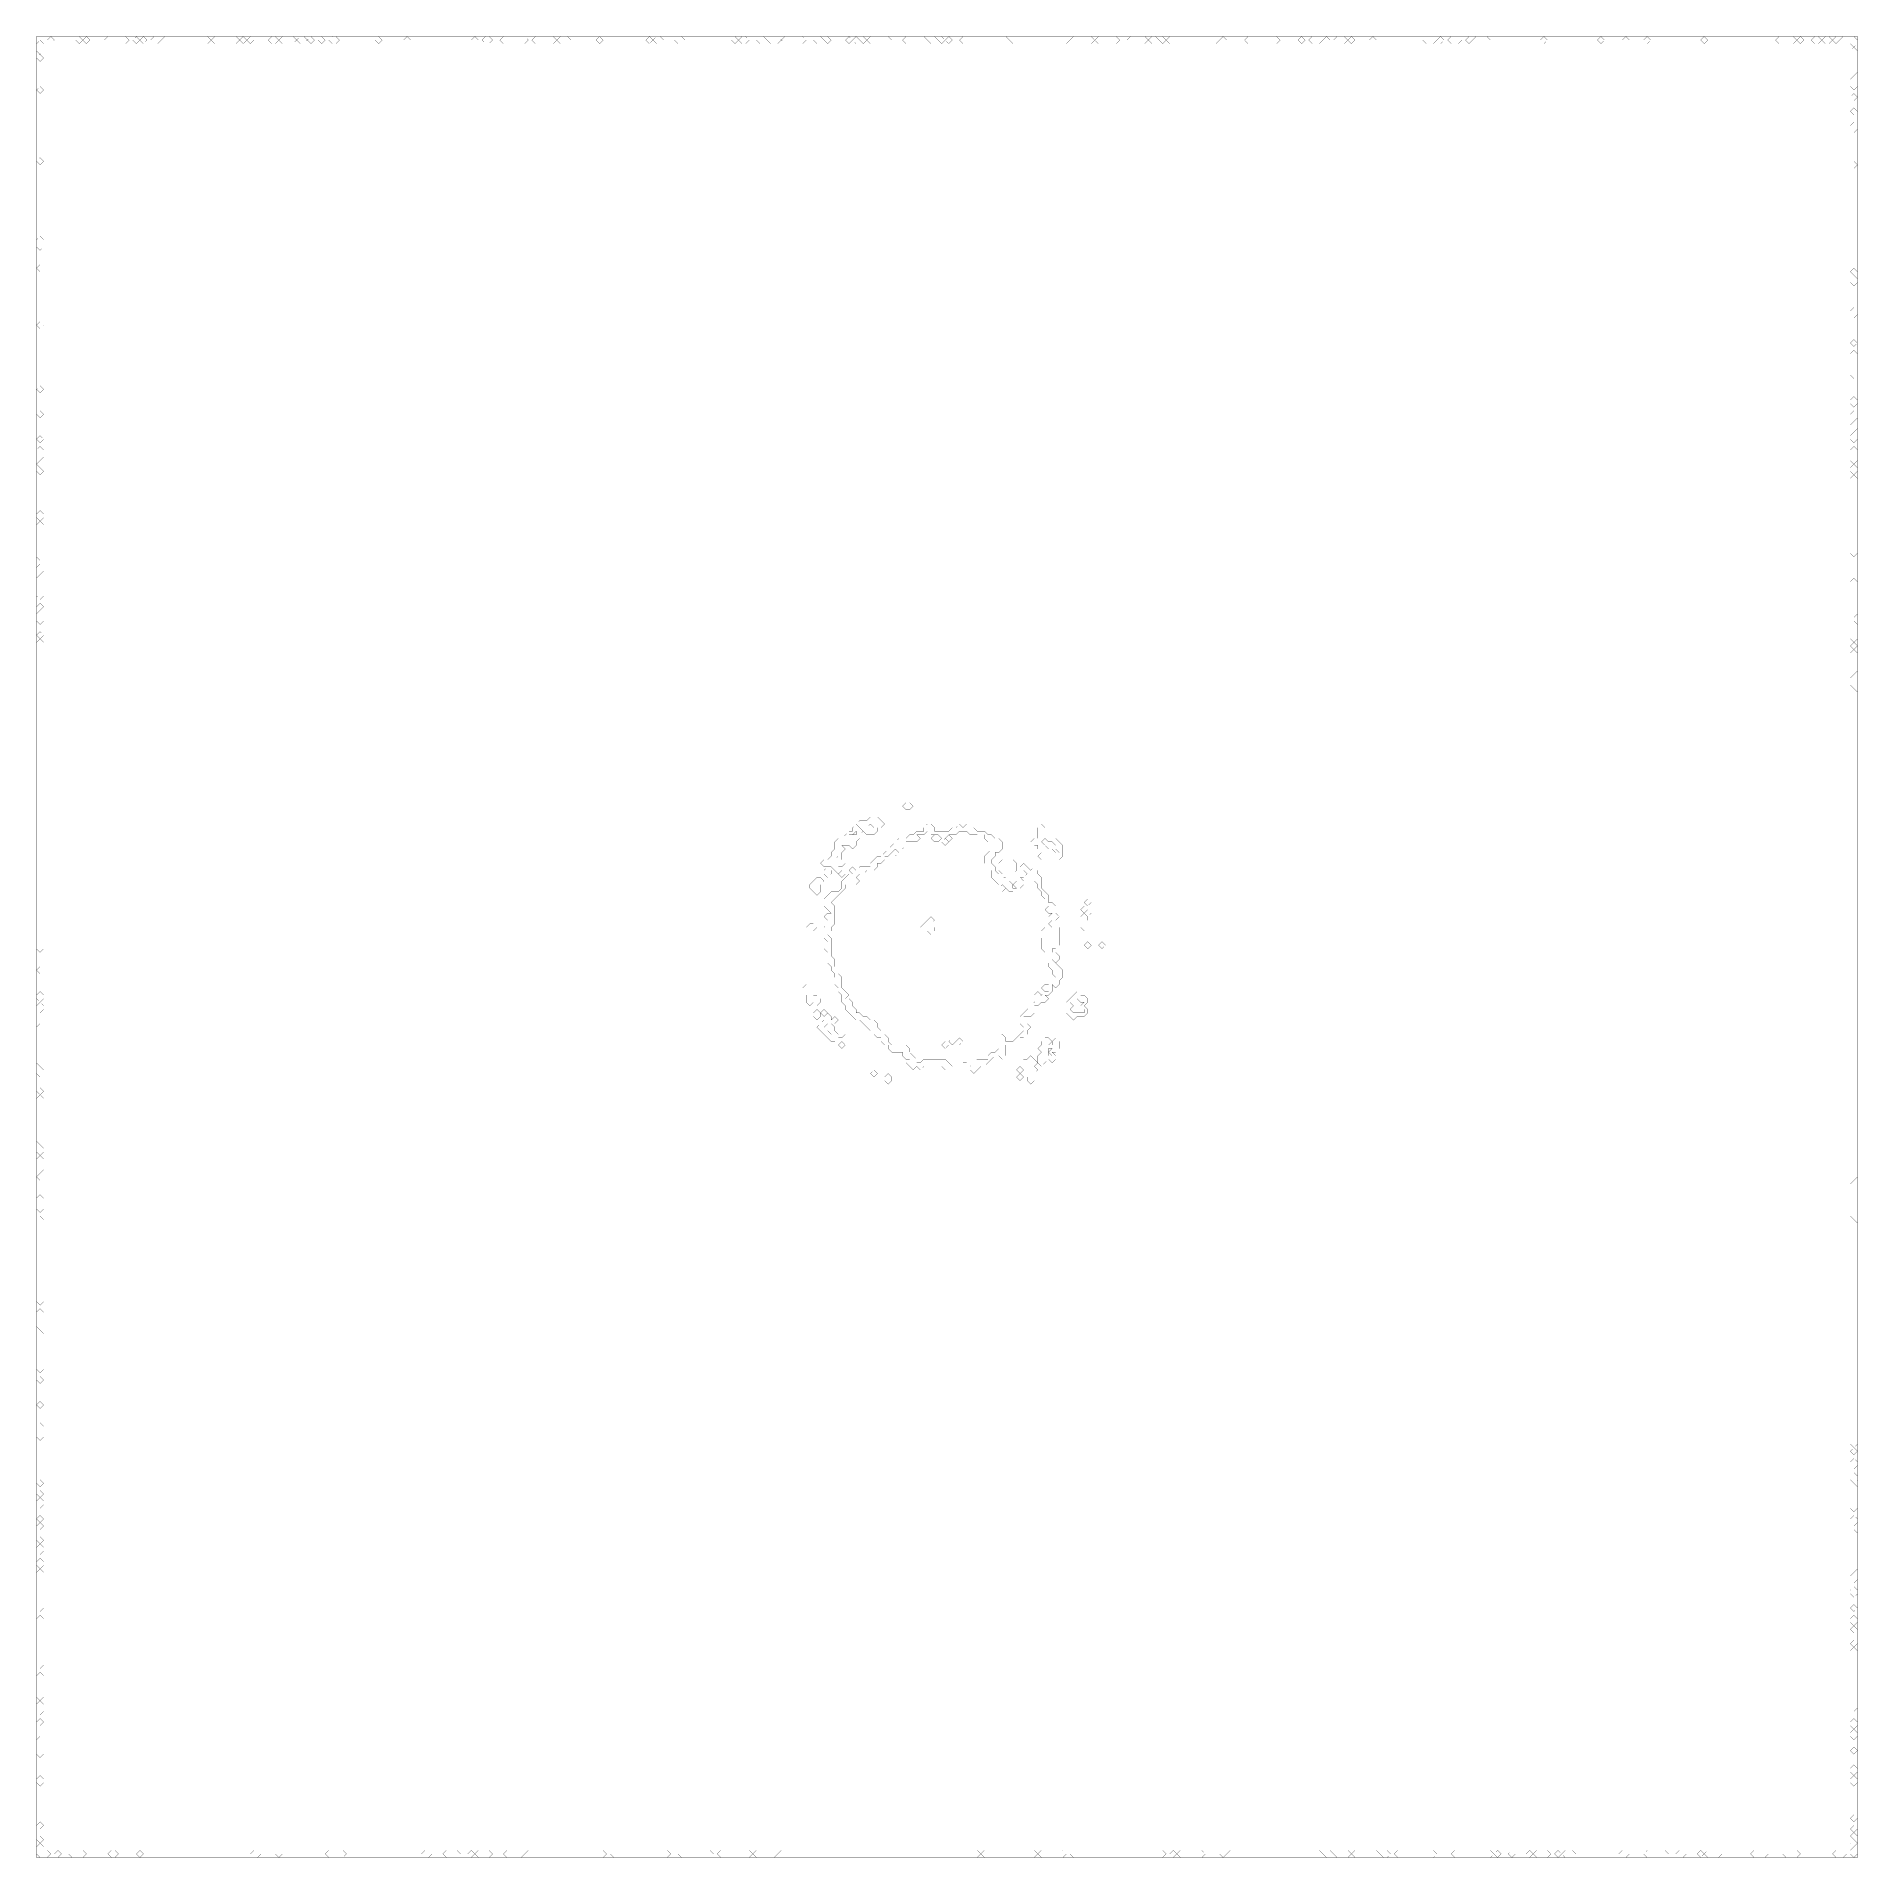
# Model space of a CAD drawing. Header units: metres. Extents: x 0 to 5082, y -5082 to 0.
import ezdxf

# ---------------------------------------------------------------- set-up
doc = ezdxf.new("R2010")
doc.units = ezdxf.units.M
doc.layers.add('conductor', color=1, linetype='Continuous')
doc.layers.add('substrate', color=5, linetype='Continuous')

msp = doc.modelspace()

# ---------------------------------------------------------------- linework, layer by layer
at = {"layer": 'conductor', "const_width": 0.5}
for points in [[(2426.7, -2148.2)], [(2486.3, -2217.8), (2476.4, -2227.8), (2466.4, -2227.8), (2456.5, -2227.8), (2466.4, -2237.7), (2456.5, -2247.6), (2446.5, -2247.6), (2436.6, -2247.6), (2426.7, -2247.6), (2426.7, -2257.6), (2416.7, -2267.5), (2406.8, -2267.5), (2396.8, -2267.5), (2386.9, -2277.5), (2376.9, -2287.4), (2367, -2287.4), (2367, -2297.4), (2357, -2307.3), (2347.1, -2307.3), (2347.1, -2317.3), (2337.1, -2327.2), (2327.2, -2327.2), (2317.3, -2327.2), (2307.3, -2337.1), (2297.4, -2337.1), (2287.4, -2347.1), (2297.4, -2357), (2287.4, -2367), (2277.5, -2367), (2267.5, -2367), (2257.6, -2367), (2257.6, -2376.9), (2247.6, -2386.9), (2237.7, -2396.8), (2227.8, -2406.8), (2217.8, -2416.7), (2227.8, -2426.7), (2227.8, -2436.6), (2227.8, -2446.5), (2227.8, -2456.5), (2227.8, -2466.4), (2227.8, -2476.4), (2217.8, -2486.3), (2217.8, -2496.3), (2207.9, -2506.2), (2217.8, -2516.2), (2217.8, -2526.1), (2217.8, -2536.1), (2217.8, -2546), (2217.8, -2555.9), (2217.8, -2565.9), (2227.8, -2575.8), (2227.8, -2585.8), (2227.8, -2595.7), (2237.7, -2605.7), (2237.7, -2615.6), (2247.6, -2625.6), (2247.6, -2635.5), (2247.6, -2645.5), (2247.6, -2655.4), (2257.6, -2665.3), (2267.5, -2675.3), (2257.6, -2685.2), (2267.5, -2685.2), (2277.5, -2695.2), (2277.5, -2705.1), (2287.4, -2715.1), (2287.4, -2725), (2297.4, -2725), (2307.3, -2735), (2317.3, -2735), (2327.2, -2744.9), (2337.1, -2744.9), (2347.1, -2754.9), (2347.1, -2764.8), (2357, -2774.7), (2357, -2784.7), (2367, -2784.7), (2376.9, -2794.6), (2376.9, -2804.6), (2386.9, -2814.5), (2396.8, -2814.5), (2406.8, -2814.5), (2416.7, -2814.5), (2426.7, -2814.5), (2436.6, -2824.5), (2436.6, -2834.4), (2446.5, -2844.4), (2456.5, -2854.3), (2456.5, -2864.2), (2466.4, -2864.2), (2476.4, -2854.3), (2486.3, -2854.3), (2496.3, -2854.3), (2506.2, -2854.3), (2516.2, -2854.3), (2526.1, -2854.3), (2536.1, -2854.3), (2546, -2864.2), (2555.9, -2874.2), (2565.9, -2874.2), (2575.8, -2874.2), (2585.8, -2864.2), (2595.7, -2864.2), (2605.7, -2874.2), (2615.6, -2864.2), (2625.6, -2854.3), (2635.5, -2854.3), (2645.5, -2854.3), (2655.4, -2854.3), (2655.4, -2844.4), (2665.3, -2834.4), (2675.3, -2834.4), (2685.2, -2824.5), (2685.2, -2814.5), (2685.2, -2804.6), (2685.2, -2794.6), (2695.2, -2784.7), (2705.1, -2794.6), (2705.1, -2804.6), (2715.1, -2804.6), (2725, -2804.6), (2735, -2794.6), (2744.9, -2784.7), (2754.9, -2774.7), (2754.9, -2764.8), (2744.9, -2754.9), (2744.9, -2744.9), (2744.9, -2735), (2754.9, -2725), (2764.8, -2715.1), (2774.7, -2705.1), (2784.7, -2695.2), (2794.6, -2685.2), (2804.6, -2675.3), (2814.5, -2665.3), (2824.5, -2665.3), (2814.5, -2665.3), (2804.6, -2655.4), (2814.5, -2645.5), (2824.5, -2645.5), (2814.5, -2635.5), (2824.5, -2625.6), (2834.4, -2625.6), (2844.4, -2625.6), (2834.4, -2615.6), (2834.4, -2605.7), (2824.5, -2595.7), (2824.5, -2585.8), (2814.5, -2575.8), (2814.5, -2565.9), (2814.5, -2555.9), (2804.6, -2546), (2804.6, -2536.1), (2804.6, -2526.1), (2804.6, -2516.2), (2814.5, -2506.2), (2804.6, -2496.3), (2814.5, -2486.3), (2824.5, -2486.3), (2834.4, -2486.3), (2824.5, -2476.4), (2834.4, -2466.4), (2824.5, -2456.5), (2834.4, -2446.5), (2824.5, -2446.5), (2814.5, -2436.6), (2824.5, -2426.7), (2814.5, -2416.7), (2814.5, -2406.8), (2804.6, -2396.8), (2804.6, -2386.9), (2794.6, -2376.9), (2794.6, -2367), (2784.7, -2357), (2784.7, -2347.1), (2784.7, -2337.1), (2774.7, -2337.1), (2764.8, -2337.1), (2754.9, -2327.2), (2764.8, -2337.1), (2754.9, -2347.1), (2744.9, -2347.1), (2754.9, -2357), (2754.9, -2367), (2744.9, -2376.9), (2744.9, -2386.9), (2735, -2396.8), (2725, -2386.9), (2715.1, -2386.9), (2705.1, -2376.9), (2695.2, -2367), (2685.2, -2367), (2675.3, -2357), (2665.3, -2347.1), (2665.3, -2337.1), (2665.3, -2327.2), (2655.4, -2317.3), (2645.5, -2307.3), (2645.5, -2297.4), (2645.5, -2287.4), (2655.4, -2277.5), (2665.3, -2267.5), (2655.4, -2257.6), (2655.4, -2247.6), (2645.5, -2237.7), (2645.5, -2227.8), (2635.5, -2237.7), (2625.6, -2227.8), (2615.6, -2227.8), (2605.7, -2227.8), (2595.7, -2217.8), (2585.8, -2217.8), (2575.8, -2217.8), (2565.9, -2227.8), (2555.9, -2227.8), (2546, -2227.8), (2536.1, -2237.7), (2526.1, -2237.7), (2516.2, -2227.8), (2506.2, -2227.8), (2496.3, -2227.8)], [(2287.4, -2217.8), (2277.5, -2227.8), (2267.5, -2227.8), (2277.5, -2227.8), (2287.4, -2227.8)], [(2327.2, -2197.9), (2317.3, -2207.9), (2327.2, -2197.9), (2337.1, -2207.9), (2337.1, -2197.9)], [(2496.3, -2237.7), (2506.2, -2227.8), (2516.2, -2227.8), (2526.1, -2237.7), (2516.2, -2247.6), (2506.2, -2247.6)], [(2536.1, -2237.7), (2546, -2227.8), (2555.9, -2237.7), (2546, -2247.6)], [(2237.7, -2287.4), (2227.8, -2297.4), (2217.8, -2297.4), (2227.8, -2297.4)], [(2237.7, -2267.5), (2247.6, -2267.5)], [(2277.5, -2247.6)], [(2386.9, -2277.5), (2396.8, -2267.5), (2406.8, -2277.5), (2396.8, -2287.4)], [(2526.1, -2247.6), (2536.1, -2237.7), (2546, -2247.6), (2536.1, -2257.6)], [(2814.5, -2237.7), (2804.6, -2247.6), (2814.5, -2257.6), (2824.5, -2267.5), (2834.4, -2267.5), (2844.4, -2277.5), (2844.4, -2287.4), (2854.3, -2277.5), (2844.4, -2267.5), (2844.4, -2257.6), (2834.4, -2247.6), (2824.5, -2247.6)], [(2824.5, -2287.4)], [(2715.1, -2327.2)], [(2685.2, -2376.9), (2695.2, -2367), (2705.1, -2376.9), (2695.2, -2386.9)], [(2695.2, -2347.1), (2705.1, -2347.1)], [(2725, -2347.1)], [(2476.4, -2476.4), (2486.3, -2466.4), (2496.3, -2476.4), (2506.2, -2486.3), (2506.2, -2496.3), (2496.3, -2506.2), (2486.3, -2496.3), (2476.4, -2496.3), (2466.4, -2486.3)], [(2486.3, -2466.4), (2496.3, -2456.5), (2506.2, -2466.4), (2496.3, -2476.4)], [(2923.9, -2476.4)], [(2158.1, -2685.2)], [(2784.7, -2675.3), (2794.6, -2665.3), (2804.6, -2675.3), (2794.6, -2685.2)], [(2894.1, -2685.2), (2884.1, -2695.2), (2894.1, -2705.1), (2884.1, -2715.1), (2894.1, -2725), (2904, -2725), (2914, -2725), (2923.9, -2725), (2923.9, -2715.1), (2914, -2705.1), (2923.9, -2695.2), (2914, -2695.2), (2904, -2685.2)], [(2207.9, -2754.9), (2197.9, -2764.8), (2197.9, -2774.7), (2207.9, -2774.7), (2217.8, -2784.7), (2227.8, -2784.7), (2237.7, -2784.7), (2227.8, -2774.7), (2227.8, -2764.8), (2217.8, -2754.9)], [(2546, -2804.6), (2555.9, -2794.6), (2565.9, -2804.6), (2555.9, -2814.5)], [(2565.9, -2804.6), (2575.8, -2794.6), (2585.8, -2804.6), (2575.8, -2814.5)], [(2526.1, -2814.5), (2536.1, -2804.6), (2546, -2814.5), (2536.1, -2824.5)], [(2804.6, -2844.4)], [(2824.5, -2824.5), (2824.5, -2834.4), (2824.5, -2844.4), (2834.4, -2844.4), (2824.5, -2834.4), (2834.4, -2824.5)], [(2824.5, -2804.6)], [(2844.4, -2804.6)], [(2764.8, -2864.2)], [(2784.7, -2864.2)], [(2784.7, -2884.1)], [(2744.9, -2904)]]:
    msp.add_lwpolyline(points, close=True, dxfattribs=at)
at = {"layer": 'substrate', "const_width": 0.5}
for points in [[(0, 0), (0, -9.9), (0, -19.9), (0, -29.8), (0, -39.8), (0, -49.7), (0, -59.7), (0, -69.6), (0, -79.6), (0, -89.5), (0, -99.5), (0, -109.4), (0, -119.3), (0, -129.3), (0, -139.2), (0, -149.2), (0, -159.1), (0, -169.1), (0, -179), (0, -189), (0, -198.9), (0, -208.9), (0, -218.8), (0, -228.7), (0, -238.7), (0, -248.6), (0, -258.6), (0, -268.5), (0, -278.5), (0, -288.4), (0, -298.4), (0, -308.3), (0, -318.2), (0, -328.2), (0, -338.1), (0, -348.1), (0, -358), (0, -368), (0, -377.9), (0, -387.9), (0, -397.8), (0, -407.8), (0, -417.7), (0, -427.6), (0, -437.6), (0, -447.5), (0, -457.5), (0, -467.4), (0, -477.4), (0, -487.3), (0, -497.3), (0, -507.2), (0, -517.2), (0, -527.1), (0, -537), (0, -547), (0, -556.9), (0, -566.9), (0, -576.8), (0, -586.8), (0, -596.7), (0, -606.7), (0, -616.6), (0, -626.6), (0, -636.5), (0, -646.4), (0, -656.4), (0, -666.3), (0, -676.3), (0, -686.2), (0, -696.2), (0, -706.1), (0, -716.1), (0, -726), (0, -736), (0, -745.9), (0, -755.8), (0, -765.8), (0, -775.7), (0, -785.7), (0, -795.6), (0, -805.6), (0, -815.5), (0, -825.5), (0, -835.4), (0, -845.4), (0, -855.3), (0, -865.2), (0, -875.2), (0, -885.1), (0, -895.1), (0, -905), (0, -915), (0, -924.9), (0, -934.9), (0, -944.8), (0, -954.8), (0, -964.7), (0, -974.6), (0, -984.6), (0, -994.5), (0, -1004.5), (0, -1014.4), (0, -1024.4), (0, -1034.3), (0, -1044.3), (0, -1054.2), (0, -1064.1), (0, -1074.1), (0, -1084), (0, -1094), (0, -1103.9), (0, -1113.9), (0, -1123.8), (0, -1133.8), (0, -1143.7), (0, -1153.7), (0, -1163.6), (0, -1173.5), (0, -1183.5), (0, -1193.4), (0, -1203.4), (0, -1213.3), (0, -1223.3), (0, -1233.2), (0, -1243.2), (0, -1253.1), (0, -1263.1), (0, -1273), (0, -1282.9), (0, -1292.9), (0, -1302.8), (0, -1312.8), (0, -1322.7), (0, -1332.7), (0, -1342.6), (0, -1352.6), (0, -1362.5), (0, -1372.5), (0, -1382.4), (0, -1392.3), (0, -1402.3), (0, -1412.2), (0, -1422.2), (0, -1432.1), (0, -1442.1), (0, -1452), (0, -1462), (0, -1471.9), (0, -1481.9), (0, -1491.8), (0, -1501.7), (0, -1511.7), (0, -1521.6), (0, -1531.6), (0, -1541.5), (0, -1551.5), (0, -1561.4), (0, -1571.4), (0, -1581.3), (0, -1591.2), (0, -1601.2), (0, -1611.1), (0, -1621.1), (0, -1631), (0, -1641), (0, -1650.9), (0, -1660.9), (0, -1670.8), (0, -1680.8), (0, -1690.7), (0, -1700.6), (0, -1710.6), (0, -1720.5), (0, -1730.5), (0, -1740.4), (0, -1750.4), (0, -1760.3), (0, -1770.3), (0, -1780.2), (0, -1790.2), (0, -1800.1), (0, -1810), (0, -1820), (0, -1829.9), (0, -1839.9), (0, -1849.8), (0, -1859.8), (0, -1869.7), (0, -1879.7), (0, -1889.6), (0, -1899.6), (0, -1909.5), (0, -1919.4), (0, -1929.4), (0, -1939.3), (0, -1949.3), (0, -1959.2), (0, -1969.2), (0, -1979.1), (0, -1989.1), (0, -1999), (0, -2009), (0, -2018.9), (0, -2028.8), (0, -2038.8), (0, -2048.7), (0, -2058.7), (0, -2068.6), (0, -2078.6), (0, -2088.5), (0, -2098.5), (0, -2108.4), (0, -2118.4), (0, -2128.3), (0, -2138.2), (0, -2148.2), (0, -2158.1), (0, -2168.1), (0, -2178), (0, -2188), (0, -2197.9), (0, -2207.9), (0, -2217.8), (0, -2227.8), (0, -2237.7), (0, -2247.6), (0, -2257.6), (0, -2267.5), (0, -2277.5), (0, -2287.4), (0, -2297.4), (0, -2307.3), (0, -2317.3), (0, -2327.2), (0, -2337.1), (0, -2347.1), (0, -2357), (0, -2367), (0, -2376.9), (0, -2386.9), (0, -2396.8), (0, -2406.8), (0, -2416.7), (0, -2426.7), (0, -2436.6), (0, -2446.5), (0, -2456.5), (0, -2466.4), (0, -2476.4), (0, -2486.3), (0, -2496.3), (0, -2506.2), (0, -2516.2), (0, -2526.1), (0, -2536.1), (0, -2546), (0, -2555.9), (0, -2565.9), (0, -2575.8), (0, -2585.8), (0, -2595.7), (0, -2605.7), (0, -2615.6), (0, -2625.6), (0, -2635.5), (0, -2645.5), (0, -2655.4), (0, -2665.3), (0, -2675.3), (0, -2685.2), (0, -2695.2), (0, -2705.1), (0, -2715.1), (0, -2725), (0, -2735), (0, -2744.9), (0, -2754.9), (0, -2764.8), (0, -2774.7), (0, -2784.7), (0, -2794.6), (0, -2804.6), (0, -2814.5), (0, -2824.5), (0, -2834.4), (0, -2844.4), (0, -2854.3), (0, -2864.2), (0, -2874.2), (0, -2884.1), (0, -2894.1), (0, -2904), (0, -2914), (0, -2923.9), (0, -2933.9), (0, -2943.8), (0, -2953.8), (0, -2963.7), (0, -2973.6), (0, -2983.6), (0, -2993.5), (0, -3003.5), (0, -3013.4), (0, -3023.4), (0, -3033.3), (0, -3043.3), (0, -3053.2), (0, -3063.2), (0, -3073.1), (0, -3083), (0, -3093), (0, -3102.9), (0, -3112.9), (0, -3122.8), (0, -3132.8), (0, -3142.7), (0, -3152.7), (0, -3162.6), (0, -3172.6), (0, -3182.5), (0, -3192.4), (0, -3202.4), (0, -3212.3), (0, -3222.3), (0, -3232.2), (0, -3242.2), (0, -3252.1), (0, -3262.1), (0, -3272), (0, -3282), (0, -3291.9), (0, -3301.8), (0, -3311.8), (0, -3321.7), (0, -3331.7), (0, -3341.6), (0, -3351.6), (0, -3361.5), (0, -3371.5), (0, -3381.4), (0, -3391.4), (0, -3401.3), (0, -3411.2), (0, -3421.2), (0, -3431.1), (0, -3441.1), (0, -3451), (0, -3461), (0, -3470.9), (0, -3480.9), (0, -3490.8), (0, -3500.8), (0, -3510.7), (0, -3520.6), (0, -3530.6), (0, -3540.5), (0, -3550.5), (0, -3560.4), (0, -3570.4), (0, -3580.3), (0, -3590.3), (0, -3600.2), (0, -3610.1), (0, -3620.1), (0, -3630), (0, -3640), (0, -3649.9), (0, -3659.9), (0, -3669.8), (0, -3679.8), (0, -3689.7), (0, -3699.7), (0, -3709.6), (0, -3719.5), (0, -3729.5), (0, -3739.4), (0, -3749.4), (0, -3759.3), (0, -3769.3), (0, -3779.2), (0, -3789.2), (0, -3799.1), (0, -3809.1), (0, -3819), (0, -3828.9), (0, -3838.9), (0, -3848.8), (0, -3858.8), (0, -3868.7), (0, -3878.7), (0, -3888.6), (0, -3898.6), (0, -3908.5), (0, -3918.5), (0, -3928.4), (0, -3938.3), (0, -3948.3), (0, -3958.2), (0, -3968.2), (0, -3978.1), (0, -3988.1), (0, -3998), (0, -4008), (0, -4017.9), (0, -4027.9), (0, -4037.8), (0, -4047.7), (0, -4057.7), (0, -4067.6), (0, -4077.6), (0, -4087.5), (0, -4097.5), (0, -4107.4), (0, -4117.4), (0, -4127.3), (0, -4137.2), (0, -4147.2), (0, -4157.1), (0, -4167.1), (0, -4177), (0, -4187), (0, -4196.9), (0, -4206.9), (0, -4216.8), (0, -4226.8), (0, -4236.7), (0, -4246.6), (0, -4256.6), (0, -4266.5), (0, -4276.5), (0, -4286.4), (0, -4296.4), (0, -4306.3), (0, -4316.3), (0, -4326.2), (0, -4336.2), (0, -4346.1), (0, -4356), (0, -4366), (0, -4375.9), (0, -4385.9), (0, -4395.8), (0, -4405.8), (0, -4415.7), (0, -4425.7), (0, -4435.6), (0, -4445.6), (0, -4455.5), (0, -4465.4), (0, -4475.4), (0, -4485.3), (0, -4495.3), (0, -4505.2), (0, -4515.2), (0, -4525.1), (0, -4535.1), (0, -4545), (0, -4555), (0, -4564.9), (0, -4574.8), (0, -4584.8), (0, -4594.7), (0, -4604.7), (0, -4614.6), (0, -4624.6), (0, -4634.5), (0, -4644.5), (0, -4654.4), (0, -4664.4), (0, -4674.3), (0, -4684.2), (0, -4694.2), (0, -4704.1), (0, -4714.1), (0, -4724), (0, -4734), (0, -4743.9), (0, -4753.9), (0, -4763.8), (0, -4773.8), (0, -4783.7), (0, -4793.6), (0, -4803.6), (0, -4813.5), (0, -4823.5), (0, -4833.4), (0, -4843.4), (0, -4853.3), (0, -4863.3), (0, -4873.2), (0, -4883.1), (0, -4893.1), (0, -4903), (0, -4913), (0, -4922.9), (0, -4932.9), (0, -4942.8), (0, -4952.8), (0, -4962.7), (0, -4972.7), (0, -4982.6), (0, -4992.5), (0, -5002.5), (0, -5012.4), (0, -5022.4), (0, -5032.3), (0, -5042.3), (0, -5052.2), (0, -5062.2), (0, -5072.1), (0, -5082.1), (9.9, -5082.1), (19.9, -5082.1), (29.8, -5082.1), (39.8, -5082.1), (49.7, -5082.1), (59.7, -5082.1), (69.6, -5082.1), (79.6, -5082.1), (89.5, -5082.1), (99.5, -5082.1), (109.4, -5082.1), (119.3, -5082.1), (129.3, -5082.1), (139.2, -5082.1), (149.2, -5082.1), (159.1, -5082.1), (169.1, -5082.1), (179, -5082.1), (189, -5082.1), (198.9, -5082.1), (208.9, -5082.1), (218.8, -5082.1), (228.7, -5082.1), (238.7, -5082.1), (248.6, -5082.1), (258.6, -5082.1), (268.5, -5082.1), (278.5, -5082.1), (288.4, -5082.1), (298.4, -5082.1), (308.3, -5082.1), (318.2, -5082.1), (328.2, -5082.1), (338.1, -5082.1), (348.1, -5082.1), (358, -5082.1), (368, -5082.1), (377.9, -5082.1), (387.9, -5082.1), (397.8, -5082.1), (407.8, -5082.1), (417.7, -5082.1), (427.6, -5082.1), (437.6, -5082.1), (447.5, -5082.1), (457.5, -5082.1), (467.4, -5082.1), (477.4, -5082.1), (487.3, -5082.1), (497.3, -5082.1), (507.2, -5082.1), (517.2, -5082.1), (527.1, -5082.1), (537, -5082.1), (547, -5082.1), (556.9, -5082.1), (566.9, -5082.1), (576.8, -5082.1), (586.8, -5082.1), (596.7, -5082.1), (606.7, -5082.1), (616.6, -5082.1), (626.6, -5082.1), (636.5, -5082.1), (646.4, -5082.1), (656.4, -5082.1), (666.3, -5082.1), (676.3, -5082.1), (686.2, -5082.1), (696.2, -5082.1), (706.1, -5082.1), (716.1, -5082.1), (726, -5082.1), (736, -5082.1), (745.9, -5082.1), (755.8, -5082.1), (765.8, -5082.1), (775.7, -5082.1), (785.7, -5082.1), (795.6, -5082.1), (805.6, -5082.1), (815.5, -5082.1), (825.5, -5082.1), (835.4, -5082.1), (845.4, -5082.1), (855.3, -5082.1), (865.2, -5082.1), (875.2, -5082.1), (885.1, -5082.1), (895.1, -5082.1), (905, -5082.1), (915, -5082.1), (924.9, -5082.1), (934.9, -5082.1), (944.8, -5082.1), (954.8, -5082.1), (964.7, -5082.1), (974.6, -5082.1), (984.6, -5082.1), (994.5, -5082.1), (1004.5, -5082.1), (1014.4, -5082.1), (1024.4, -5082.1), (1034.3, -5082.1), (1044.3, -5082.1), (1054.2, -5082.1), (1064.1, -5082.1), (1074.1, -5082.1), (1084, -5082.1), (1094, -5082.1), (1103.9, -5082.1), (1113.9, -5082.1), (1123.8, -5082.1), (1133.8, -5082.1), (1143.7, -5082.1), (1153.7, -5082.1), (1163.6, -5082.1), (1173.5, -5082.1), (1183.5, -5082.1), (1193.4, -5082.1), (1203.4, -5082.1), (1213.3, -5082.1), (1223.3, -5082.1), (1233.2, -5082.1), (1243.2, -5082.1), (1253.1, -5082.1), (1263.1, -5082.1), (1273, -5082.1), (1282.9, -5082.1), (1292.9, -5082.1), (1302.8, -5082.1), (1312.8, -5082.1), (1322.7, -5082.1), (1332.7, -5082.1), (1342.6, -5082.1), (1352.6, -5082.1), (1362.5, -5082.1), (1372.5, -5082.1), (1382.4, -5082.1), (1392.3, -5082.1), (1402.3, -5082.1), (1412.2, -5082.1), (1422.2, -5082.1), (1432.1, -5082.1), (1442.1, -5082.1), (1452, -5082.1), (1462, -5082.1), (1471.9, -5082.1), (1481.9, -5082.1), (1491.8, -5082.1), (1501.7, -5082.1), (1511.7, -5082.1), (1521.6, -5082.1), (1531.6, -5082.1), (1541.5, -5082.1), (1551.5, -5082.1), (1561.4, -5082.1), (1571.4, -5082.1), (1581.3, -5082.1), (1591.2, -5082.1), (1601.2, -5082.1), (1611.1, -5082.1), (1621.1, -5082.1), (1631, -5082.1), (1641, -5082.1), (1650.9, -5082.1), (1660.9, -5082.1), (1670.8, -5082.1), (1680.8, -5082.1), (1690.7, -5082.1), (1700.6, -5082.1), (1710.6, -5082.1), (1720.5, -5082.1), (1730.5, -5082.1), (1740.4, -5082.1), (1750.4, -5082.1), (1760.3, -5082.1), (1770.3, -5082.1), (1780.2, -5082.1), (1790.2, -5082.1), (1800.1, -5082.1), (1810, -5082.1), (1820, -5082.1), (1829.9, -5082.1), (1839.9, -5082.1), (1849.8, -5082.1), (1859.8, -5082.1), (1869.7, -5082.1), (1879.7, -5082.1), (1889.6, -5082.1), (1899.6, -5082.1), (1909.5, -5082.1), (1919.4, -5082.1), (1929.4, -5082.1), (1939.3, -5082.1), (1949.3, -5082.1), (1959.2, -5082.1), (1969.2, -5082.1), (1979.1, -5082.1), (1989.1, -5082.1), (1999, -5082.1), (2009, -5082.1), (2018.9, -5082.1), (2028.8, -5082.1), (2038.8, -5082.1), (2048.7, -5082.1), (2058.7, -5082.1), (2068.6, -5082.1), (2078.6, -5082.1), (2088.5, -5082.1), (2098.5, -5082.1), (2108.4, -5082.1), (2118.4, -5082.1), (2128.3, -5082.1), (2138.2, -5082.1), (2148.2, -5082.1), (2158.1, -5082.1), (2168.1, -5082.1), (2178, -5082.1), (2188, -5082.1), (2197.9, -5082.1), (2207.9, -5082.1), (2217.8, -5082.1), (2227.8, -5082.1), (2237.7, -5082.1), (2247.6, -5082.1), (2257.6, -5082.1), (2267.5, -5082.1), (2277.5, -5082.1), (2287.4, -5082.1), (2297.4, -5082.1), (2307.3, -5082.1), (2317.3, -5082.1), (2327.2, -5082.1), (2337.1, -5082.1), (2347.1, -5082.1), (2357, -5082.1), (2367, -5082.1), (2376.9, -5082.1), (2386.9, -5082.1), (2396.8, -5082.1), (2406.8, -5082.1), (2416.7, -5082.1), (2426.7, -5082.1), (2436.6, -5082.1), (2446.5, -5082.1), (2456.5, -5082.1), (2466.4, -5082.1), (2476.4, -5082.1), (2486.3, -5082.1), (2496.3, -5082.1), (2506.2, -5082.1), (2516.2, -5082.1), (2526.1, -5082.1), (2536.1, -5082.1), (2546, -5082.1), (2555.9, -5082.1), (2565.9, -5082.1), (2575.8, -5082.1), (2585.8, -5082.1), (2595.7, -5082.1), (2605.7, -5082.1), (2615.6, -5082.1), (2625.6, -5082.1), (2635.5, -5082.1), (2645.5, -5082.1), (2655.4, -5082.1), (2665.3, -5082.1), (2675.3, -5082.1), (2685.2, -5082.1), (2695.2, -5082.1), (2705.1, -5082.1), (2715.1, -5082.1), (2725, -5082.1), (2735, -5082.1), (2744.9, -5082.1), (2754.9, -5082.1), (2764.8, -5082.1), (2774.7, -5082.1), (2784.7, -5082.1), (2794.6, -5082.1), (2804.6, -5082.1), (2814.5, -5082.1), (2824.5, -5082.1), (2834.4, -5082.1), (2844.4, -5082.1), (2854.3, -5082.1), (2864.2, -5082.1), (2874.2, -5082.1), (2884.1, -5082.1), (2894.1, -5082.1), (2904, -5082.1), (2914, -5082.1), (2923.9, -5082.1), (2933.9, -5082.1), (2943.8, -5082.1), (2953.8, -5082.1), (2963.7, -5082.1), (2973.6, -5082.1), (2983.6, -5082.1), (2993.5, -5082.1), (3003.5, -5082.1), (3013.4, -5082.1), (3023.4, -5082.1), (3033.3, -5082.1), (3043.3, -5082.1), (3053.2, -5082.1), (3063.2, -5082.1), (3073.1, -5082.1), (3083, -5082.1), (3093, -5082.1), (3102.9, -5082.1), (3112.9, -5082.1), (3122.8, -5082.1), (3132.8, -5082.1), (3142.7, -5082.1), (3152.7, -5082.1), (3162.6, -5082.1), (3172.6, -5082.1), (3182.5, -5082.1), (3192.4, -5082.1), (3202.4, -5082.1), (3212.3, -5082.1), (3222.3, -5082.1), (3232.2, -5082.1), (3242.2, -5082.1), (3252.1, -5082.1), (3262.1, -5082.1), (3272, -5082.1), (3282, -5082.1), (3291.9, -5082.1), (3301.8, -5082.1), (3311.8, -5082.1), (3321.7, -5082.1), (3331.7, -5082.1), (3341.6, -5082.1), (3351.6, -5082.1), (3361.5, -5082.1), (3371.5, -5082.1), (3381.4, -5082.1), (3391.4, -5082.1), (3401.3, -5082.1), (3411.2, -5082.1), (3421.2, -5082.1), (3431.1, -5082.1), (3441.1, -5082.1), (3451, -5082.1), (3461, -5082.1), (3470.9, -5082.1), (3480.9, -5082.1), (3490.8, -5082.1), (3500.8, -5082.1), (3510.7, -5082.1), (3520.6, -5082.1), (3530.6, -5082.1), (3540.5, -5082.1), (3550.5, -5082.1), (3560.4, -5082.1), (3570.4, -5082.1), (3580.3, -5082.1), (3590.3, -5082.1), (3600.2, -5082.1), (3610.1, -5082.1), (3620.1, -5082.1), (3630, -5082.1), (3640, -5082.1), (3649.9, -5082.1), (3659.9, -5082.1), (3669.8, -5082.1), (3679.8, -5082.1), (3689.7, -5082.1), (3699.7, -5082.1), (3709.6, -5082.1), (3719.5, -5082.1), (3729.5, -5082.1), (3739.4, -5082.1), (3749.4, -5082.1), (3759.3, -5082.1), (3769.3, -5082.1), (3779.2, -5082.1), (3789.2, -5082.1), (3799.1, -5082.1), (3809.1, -5082.1), (3819, -5082.1), (3828.9, -5082.1), (3838.9, -5082.1), (3848.8, -5082.1), (3858.8, -5082.1), (3868.7, -5082.1), (3878.7, -5082.1), (3888.6, -5082.1), (3898.6, -5082.1), (3908.5, -5082.1), (3918.5, -5082.1), (3928.4, -5082.1), (3938.3, -5082.1), (3948.3, -5082.1), (3958.2, -5082.1), (3968.2, -5082.1), (3978.1, -5082.1), (3988.1, -5082.1), (3998, -5082.1), (4008, -5082.1), (4017.9, -5082.1), (4027.9, -5082.1), (4037.8, -5082.1), (4047.7, -5082.1), (4057.7, -5082.1), (4067.6, -5082.1), (4077.6, -5082.1), (4087.5, -5082.1), (4097.5, -5082.1), (4107.4, -5082.1), (4117.4, -5082.1), (4127.3, -5082.1), (4137.2, -5082.1), (4147.2, -5082.1), (4157.1, -5082.1), (4167.1, -5082.1), (4177, -5082.1), (4187, -5082.1), (4196.9, -5082.1), (4206.9, -5082.1), (4216.8, -5082.1), (4226.8, -5082.1), (4236.7, -5082.1), (4246.6, -5082.1), (4256.6, -5082.1), (4266.5, -5082.1), (4276.5, -5082.1), (4286.4, -5082.1), (4296.4, -5082.1), (4306.3, -5082.1), (4316.3, -5082.1), (4326.2, -5082.1), (4336.2, -5082.1), (4346.1, -5082.1), (4356, -5082.1), (4366, -5082.1), (4375.9, -5082.1), (4385.9, -5082.1), (4395.8, -5082.1), (4405.8, -5082.1), (4415.7, -5082.1), (4425.7, -5082.1), (4435.6, -5082.1), (4445.6, -5082.1), (4455.5, -5082.1), (4465.4, -5082.1), (4475.4, -5082.1), (4485.3, -5082.1), (4495.3, -5082.1), (4505.2, -5082.1), (4515.2, -5082.1), (4525.1, -5082.1), (4535.1, -5082.1), (4545, -5082.1), (4555, -5082.1), (4564.9, -5082.1), (4574.8, -5082.1), (4584.8, -5082.1), (4594.7, -5082.1), (4604.7, -5082.1), (4614.6, -5082.1), (4624.6, -5082.1), (4634.5, -5082.1), (4644.5, -5082.1), (4654.4, -5082.1), (4664.4, -5082.1), (4674.3, -5082.1), (4684.2, -5082.1), (4694.2, -5082.1), (4704.1, -5082.1), (4714.1, -5082.1), (4724, -5082.1), (4734, -5082.1), (4743.9, -5082.1), (4753.9, -5082.1), (4763.8, -5082.1), (4773.8, -5082.1), (4783.7, -5082.1), (4793.6, -5082.1), (4803.6, -5082.1), (4813.5, -5082.1), (4823.5, -5082.1), (4833.4, -5082.1), (4843.4, -5082.1), (4853.3, -5082.1), (4863.3, -5082.1), (4873.2, -5082.1), (4883.1, -5082.1), (4893.1, -5082.1), (4903, -5082.1), (4913, -5082.1), (4922.9, -5082.1), (4932.9, -5082.1), (4942.8, -5082.1), (4952.8, -5082.1), (4962.7, -5082.1), (4972.7, -5082.1), (4982.6, -5082.1), (4992.5, -5082.1), (5002.5, -5082.1), (5012.4, -5082.1), (5022.4, -5082.1), (5032.3, -5082.1), (5042.3, -5082.1), (5052.2, -5082.1), (5062.2, -5082.1), (5072.1, -5082.1), (5082.1, -5082.1), (5082.1, -5072.1), (5082.1, -5062.2), (5082.1, -5052.2), (5082.1, -5042.3), (5082.1, -5032.3), (5082.1, -5022.4), (5082.1, -5012.4), (5082.1, -5002.5), (5082.1, -4992.5), (5082.1, -4982.6), (5082.1, -4972.7), (5082.1, -4962.7), (5082.1, -4952.8), (5082.1, -4942.8), (5082.1, -4932.9), (5082.1, -4922.9), (5082.1, -4913), (5082.1, -4903), (5082.1, -4893.1), (5082.1, -4883.1), (5082.1, -4873.2), (5082.1, -4863.3), (5082.1, -4853.3), (5082.1, -4843.4), (5082.1, -4833.4), (5082.1, -4823.5), (5082.1, -4813.5), (5082.1, -4803.6), (5082.1, -4793.6), (5082.1, -4783.7), (5082.1, -4773.8), (5082.1, -4763.8), (5082.1, -4753.9), (5082.1, -4743.9), (5082.1, -4734), (5082.1, -4724), (5082.1, -4714.1), (5082.1, -4704.1), (5082.1, -4694.2), (5082.1, -4684.2), (5082.1, -4674.3), (5082.1, -4664.4), (5082.1, -4654.4), (5082.1, -4644.5), (5082.1, -4634.5), (5082.1, -4624.6), (5082.1, -4614.6), (5082.1, -4604.7), (5082.1, -4594.7), (5082.1, -4584.8), (5082.1, -4574.8), (5082.1, -4564.9), (5082.1, -4555), (5082.1, -4545), (5082.1, -4535.1), (5082.1, -4525.1), (5082.1, -4515.2), (5082.1, -4505.2), (5082.1, -4495.3), (5082.1, -4485.3), (5082.1, -4475.4), (5082.1, -4465.4), (5082.1, -4455.5), (5082.1, -4445.6), (5082.1, -4435.6), (5082.1, -4425.7), (5082.1, -4415.7), (5082.1, -4405.8), (5082.1, -4395.8), (5082.1, -4385.9), (5082.1, -4375.9), (5082.1, -4366), (5082.1, -4356), (5082.1, -4346.1), (5082.1, -4336.2), (5082.1, -4326.2), (5082.1, -4316.3), (5082.1, -4306.3), (5082.1, -4296.4), (5082.1, -4286.4), (5082.1, -4276.5), (5082.1, -4266.5), (5082.1, -4256.6), (5082.1, -4246.6), (5082.1, -4236.7), (5082.1, -4226.8), (5082.1, -4216.8), (5082.1, -4206.9), (5082.1, -4196.9), (5082.1, -4187), (5082.1, -4177), (5082.1, -4167.1), (5082.1, -4157.1), (5082.1, -4147.2), (5082.1, -4137.2), (5082.1, -4127.3), (5082.1, -4117.4), (5082.1, -4107.4), (5082.1, -4097.5), (5082.1, -4087.5), (5082.1, -4077.6), (5082.1, -4067.6), (5082.1, -4057.7), (5082.1, -4047.7), (5082.1, -4037.8), (5082.1, -4027.9), (5082.1, -4017.9), (5082.1, -4008), (5082.1, -3998), (5082.1, -3988.1), (5082.1, -3978.1), (5082.1, -3968.2), (5082.1, -3958.2), (5082.1, -3948.3), (5082.1, -3938.3), (5082.1, -3928.4), (5082.1, -3918.5), (5082.1, -3908.5), (5082.1, -3898.6), (5082.1, -3888.6), (5082.1, -3878.7), (5082.1, -3868.7), (5082.1, -3858.8), (5082.1, -3848.8), (5082.1, -3838.9), (5082.1, -3828.9), (5082.1, -3819), (5082.1, -3809.1), (5082.1, -3799.1), (5082.1, -3789.2), (5082.1, -3779.2), (5082.1, -3769.3), (5082.1, -3759.3), (5082.1, -3749.4), (5082.1, -3739.4), (5082.1, -3729.5), (5082.1, -3719.5), (5082.1, -3709.6), (5082.1, -3699.7), (5082.1, -3689.7), (5082.1, -3679.8), (5082.1, -3669.8), (5082.1, -3659.9), (5082.1, -3649.9), (5082.1, -3640), (5082.1, -3630), (5082.1, -3620.1), (5082.1, -3610.1), (5082.1, -3600.2), (5082.1, -3590.3), (5082.1, -3580.3), (5082.1, -3570.4), (5082.1, -3560.4), (5082.1, -3550.5), (5082.1, -3540.5), (5082.1, -3530.6), (5082.1, -3520.6), (5082.1, -3510.7), (5082.1, -3500.8), (5082.1, -3490.8), (5082.1, -3480.9), (5082.1, -3470.9), (5082.1, -3461), (5082.1, -3451), (5082.1, -3441.1), (5082.1, -3431.1), (5082.1, -3421.2), (5082.1, -3411.2), (5082.1, -3401.3), (5082.1, -3391.4), (5082.1, -3381.4), (5082.1, -3371.5), (5082.1, -3361.5), (5082.1, -3351.6), (5082.1, -3341.6), (5082.1, -3331.7), (5082.1, -3321.7), (5082.1, -3311.8), (5082.1, -3301.8), (5082.1, -3291.9), (5082.1, -3282), (5082.1, -3272), (5082.1, -3262.1), (5082.1, -3252.1), (5082.1, -3242.2), (5082.1, -3232.2), (5082.1, -3222.3), (5082.1, -3212.3), (5082.1, -3202.4), (5082.1, -3192.4), (5082.1, -3182.5), (5082.1, -3172.6), (5082.1, -3162.6), (5082.1, -3152.7), (5082.1, -3142.7), (5082.1, -3132.8), (5082.1, -3122.8), (5082.1, -3112.9), (5082.1, -3102.9), (5082.1, -3093), (5082.1, -3083), (5082.1, -3073.1), (5082.1, -3063.2), (5082.1, -3053.2), (5082.1, -3043.3), (5082.1, -3033.3), (5082.1, -3023.4), (5082.1, -3013.4), (5082.1, -3003.5), (5082.1, -2993.5), (5082.1, -2983.6), (5082.1, -2973.6), (5082.1, -2963.7), (5082.1, -2953.8), (5082.1, -2943.8), (5082.1, -2933.9), (5082.1, -2923.9), (5082.1, -2914), (5082.1, -2904), (5082.1, -2894.1), (5082.1, -2884.1), (5082.1, -2874.2), (5082.1, -2864.2), (5082.1, -2854.3), (5082.1, -2844.4), (5082.1, -2834.4), (5082.1, -2824.5), (5082.1, -2814.5), (5082.1, -2804.6), (5082.1, -2794.6), (5082.1, -2784.7), (5082.1, -2774.7), (5082.1, -2764.8), (5082.1, -2754.9), (5082.1, -2744.9), (5082.1, -2735), (5082.1, -2725), (5082.1, -2715.1), (5082.1, -2705.1), (5082.1, -2695.2), (5082.1, -2685.2), (5082.1, -2675.3), (5082.1, -2665.3), (5082.1, -2655.4), (5082.1, -2645.5), (5082.1, -2635.5), (5082.1, -2625.6), (5082.1, -2615.6), (5082.1, -2605.7), (5082.1, -2595.7), (5082.1, -2585.8), (5082.1, -2575.8), (5082.1, -2565.9), (5082.1, -2555.9), (5082.1, -2546), (5082.1, -2536.1), (5082.1, -2526.1), (5082.1, -2516.2), (5082.1, -2506.2), (5082.1, -2496.3), (5082.1, -2486.3), (5082.1, -2476.4), (5082.1, -2466.4), (5082.1, -2456.5), (5082.1, -2446.5), (5082.1, -2436.6), (5082.1, -2426.7), (5082.1, -2416.7), (5082.1, -2406.8), (5082.1, -2396.8), (5082.1, -2386.9), (5082.1, -2376.9), (5082.1, -2367), (5082.1, -2357), (5082.1, -2347.1), (5082.1, -2337.1), (5082.1, -2327.2), (5082.1, -2317.3), (5082.1, -2307.3), (5082.1, -2297.4), (5082.1, -2287.4), (5082.1, -2277.5), (5082.1, -2267.5), (5082.1, -2257.6), (5082.1, -2247.6), (5082.1, -2237.7), (5082.1, -2227.8), (5082.1, -2217.8), (5082.1, -2207.9), (5082.1, -2197.9), (5082.1, -2188), (5082.1, -2178), (5082.1, -2168.1), (5082.1, -2158.1), (5082.1, -2148.2), (5082.1, -2138.2), (5082.1, -2128.3), (5082.1, -2118.4), (5082.1, -2108.4), (5082.1, -2098.5), (5082.1, -2088.5), (5082.1, -2078.6), (5082.1, -2068.6), (5082.1, -2058.7), (5082.1, -2048.7), (5082.1, -2038.8), (5082.1, -2028.8), (5082.1, -2018.9), (5082.1, -2009), (5082.1, -1999), (5082.1, -1989.1), (5082.1, -1979.1), (5082.1, -1969.2), (5082.1, -1959.2), (5082.1, -1949.3), (5082.1, -1939.3), (5082.1, -1929.4), (5082.1, -1919.4), (5082.1, -1909.5), (5082.1, -1899.6), (5082.1, -1889.6), (5082.1, -1879.7), (5082.1, -1869.7), (5082.1, -1859.8), (5082.1, -1849.8), (5082.1, -1839.9), (5082.1, -1829.9), (5082.1, -1820), (5082.1, -1810), (5082.1, -1800.1), (5082.1, -1790.2), (5082.1, -1780.2), (5082.1, -1770.3), (5082.1, -1760.3), (5082.1, -1750.4), (5082.1, -1740.4), (5082.1, -1730.5), (5082.1, -1720.5), (5082.1, -1710.6), (5082.1, -1700.6), (5082.1, -1690.7), (5082.1, -1680.8), (5082.1, -1670.8), (5082.1, -1660.9), (5082.1, -1650.9), (5082.1, -1641), (5082.1, -1631), (5082.1, -1621.1), (5082.1, -1611.1), (5082.1, -1601.2), (5082.1, -1591.2), (5082.1, -1581.3), (5082.1, -1571.4), (5082.1, -1561.4), (5082.1, -1551.5), (5082.1, -1541.5), (5082.1, -1531.6), (5082.1, -1521.6), (5082.1, -1511.7), (5082.1, -1501.7), (5082.1, -1491.8), (5082.1, -1481.9), (5082.1, -1471.9), (5082.1, -1462), (5082.1, -1452), (5082.1, -1442.1), (5082.1, -1432.1), (5082.1, -1422.2), (5082.1, -1412.2), (5082.1, -1402.3), (5082.1, -1392.3), (5082.1, -1382.4), (5082.1, -1372.5), (5082.1, -1362.5), (5082.1, -1352.6), (5082.1, -1342.6), (5082.1, -1332.7), (5082.1, -1322.7), (5082.1, -1312.8), (5082.1, -1302.8), (5082.1, -1292.9), (5082.1, -1282.9), (5082.1, -1273), (5082.1, -1263.1), (5082.1, -1253.1), (5082.1, -1243.2), (5082.1, -1233.2), (5082.1, -1223.3), (5082.1, -1213.3), (5082.1, -1203.4), (5082.1, -1193.4), (5082.1, -1183.5), (5082.1, -1173.5), (5082.1, -1163.6), (5082.1, -1153.7), (5082.1, -1143.7), (5082.1, -1133.8), (5082.1, -1123.8), (5082.1, -1113.9), (5082.1, -1103.9), (5082.1, -1094), (5082.1, -1084), (5082.1, -1074.1), (5082.1, -1064.1), (5082.1, -1054.2), (5082.1, -1044.3), (5082.1, -1034.3), (5082.1, -1024.4), (5082.1, -1014.4), (5082.1, -1004.5), (5082.1, -994.5), (5082.1, -984.6), (5082.1, -974.6), (5082.1, -964.7), (5082.1, -954.8), (5082.1, -944.8), (5082.1, -934.9), (5082.1, -924.9), (5082.1, -915), (5082.1, -905), (5082.1, -895.1), (5082.1, -885.1), (5082.1, -875.2), (5082.1, -865.2), (5082.1, -855.3), (5082.1, -845.4), (5082.1, -835.4), (5082.1, -825.5), (5082.1, -815.5), (5082.1, -805.6), (5082.1, -795.6), (5082.1, -785.7), (5082.1, -775.7), (5082.1, -765.8), (5082.1, -755.8), (5082.1, -745.9), (5082.1, -736), (5082.1, -726), (5082.1, -716.1), (5082.1, -706.1), (5082.1, -696.2), (5082.1, -686.2), (5082.1, -676.3), (5082.1, -666.3), (5082.1, -656.4), (5082.1, -646.4), (5082.1, -636.5), (5082.1, -626.6), (5082.1, -616.6), (5082.1, -606.7), (5082.1, -596.7), (5082.1, -586.8), (5082.1, -576.8), (5082.1, -566.9), (5082.1, -556.9), (5082.1, -547), (5082.1, -537), (5082.1, -527.1), (5082.1, -517.2), (5082.1, -507.2), (5082.1, -497.3), (5082.1, -487.3), (5082.1, -477.4), (5082.1, -467.4), (5082.1, -457.5), (5082.1, -447.5), (5082.1, -437.6), (5082.1, -427.6), (5082.1, -417.7), (5082.1, -407.8), (5082.1, -397.8), (5082.1, -387.9), (5082.1, -377.9), (5082.1, -368), (5082.1, -358), (5082.1, -348.1), (5082.1, -338.1), (5082.1, -328.2), (5082.1, -318.2), (5082.1, -308.3), (5082.1, -298.4), (5082.1, -288.4), (5082.1, -278.5), (5082.1, -268.5), (5082.1, -258.6), (5082.1, -248.6), (5082.1, -238.7), (5082.1, -228.7), (5082.1, -218.8), (5082.1, -208.9), (5082.1, -198.9), (5082.1, -189), (5082.1, -179), (5082.1, -169.1), (5082.1, -159.1), (5082.1, -149.2), (5082.1, -139.2), (5082.1, -129.3), (5082.1, -119.3), (5082.1, -109.4), (5082.1, -99.5), (5082.1, -89.5), (5082.1, -79.6), (5082.1, -69.6), (5082.1, -59.7), (5082.1, -49.7), (5082.1, -39.8), (5082.1, -29.8), (5082.1, -19.9), (5082.1, -9.9), (5082.1, 0), (5072.1, 0), (5062.2, 0), (5052.2, 0), (5042.3, 0), (5032.3, 0), (5022.4, 0), (5012.4, 0), (5002.5, 0), (4992.5, 0), (4982.6, 0), (4972.7, 0), (4962.7, 0), (4952.8, 0), (4942.8, 0), (4932.9, 0), (4922.9, 0), (4913, 0), (4903, 0), (4893.1, 0), (4883.1, 0), (4873.2, 0), (4863.3, 0), (4853.3, 0), (4843.4, 0), (4833.4, 0), (4823.5, 0), (4813.5, 0), (4803.6, 0), (4793.6, 0), (4783.7, 0), (4773.8, 0), (4763.8, 0), (4753.9, 0), (4743.9, 0), (4734, 0), (4724, 0), (4714.1, 0), (4704.1, 0), (4694.2, 0), (4684.2, 0), (4674.3, 0), (4664.4, 0), (4654.4, 0), (4644.5, 0), (4634.5, 0), (4624.6, 0), (4614.6, 0), (4604.7, 0), (4594.7, 0), (4584.8, 0), (4574.8, 0), (4564.9, 0), (4555, 0), (4545, 0), (4535.1, 0), (4525.1, 0), (4515.2, 0), (4505.2, 0), (4495.3, 0), (4485.3, 0), (4475.4, 0), (4465.4, 0), (4455.5, 0), (4445.6, 0), (4435.6, 0), (4425.7, 0), (4415.7, 0), (4405.8, 0), (4395.8, 0), (4385.9, 0), (4375.9, 0), (4366, 0), (4356, 0), (4346.1, 0), (4336.2, 0), (4326.2, 0), (4316.3, 0), (4306.3, 0), (4296.4, 0), (4286.4, 0), (4276.5, 0), (4266.5, 0), (4256.6, 0), (4246.6, 0), (4236.7, 0), (4226.8, 0), (4216.8, 0), (4206.9, 0), (4196.9, 0), (4187, 0), (4177, 0), (4167.1, 0), (4157.1, 0), (4147.2, 0), (4137.2, 0), (4127.3, 0), (4117.4, 0), (4107.4, 0), (4097.5, 0), (4087.5, 0), (4077.6, 0), (4067.6, 0), (4057.7, 0), (4047.7, 0), (4037.8, 0), (4027.9, 0), (4017.9, 0), (4008, 0), (3998, 0), (3988.1, 0), (3978.1, 0), (3968.2, 0), (3958.2, 0), (3948.3, 0), (3938.3, 0), (3928.4, 0), (3918.5, 0), (3908.5, 0), (3898.6, 0), (3888.6, 0), (3878.7, 0), (3868.7, 0), (3858.8, 0), (3848.8, 0), (3838.9, 0), (3828.9, 0), (3819, 0), (3809.1, 0), (3799.1, 0), (3789.2, 0), (3779.2, 0), (3769.3, 0), (3759.3, 0), (3749.4, 0), (3739.4, 0), (3729.5, 0), (3719.5, 0), (3709.6, 0), (3699.7, 0), (3689.7, 0), (3679.8, 0), (3669.8, 0), (3659.9, 0), (3649.9, 0), (3640, 0), (3630, 0), (3620.1, 0), (3610.1, 0), (3600.2, 0), (3590.3, 0), (3580.3, 0), (3570.4, 0), (3560.4, 0), (3550.5, 0), (3540.5, 0), (3530.6, 0), (3520.6, 0), (3510.7, 0), (3500.8, 0), (3490.8, 0), (3480.9, 0), (3470.9, 0), (3461, 0), (3451, 0), (3441.1, 0), (3431.1, 0), (3421.2, 0), (3411.2, 0), (3401.3, 0), (3391.4, 0), (3381.4, 0), (3371.5, 0), (3361.5, 0), (3351.6, 0), (3341.6, 0), (3331.7, 0), (3321.7, 0), (3311.8, 0), (3301.8, 0), (3291.9, 0), (3282, 0), (3272, 0), (3262.1, 0), (3252.1, 0), (3242.2, 0), (3232.2, 0), (3222.3, 0), (3212.3, 0), (3202.4, 0), (3192.4, 0), (3182.5, 0), (3172.6, 0), (3162.6, 0), (3152.7, 0), (3142.7, 0), (3132.8, 0), (3122.8, 0), (3112.9, 0), (3102.9, 0), (3093, 0), (3083, 0), (3073.1, 0), (3063.2, 0), (3053.2, 0), (3043.3, 0), (3033.3, 0), (3023.4, 0), (3013.4, 0), (3003.5, 0), (2993.5, 0), (2983.6, 0), (2973.6, 0), (2963.7, 0), (2953.8, 0), (2943.8, 0), (2933.9, 0), (2923.9, 0), (2914, 0), (2904, 0), (2894.1, 0), (2884.1, 0), (2874.2, 0), (2864.2, 0), (2854.3, 0), (2844.4, 0), (2834.4, 0), (2824.5, 0), (2814.5, 0), (2804.6, 0), (2794.6, 0), (2784.7, 0), (2774.7, 0), (2764.8, 0), (2754.9, 0), (2744.9, 0), (2735, 0), (2725, 0), (2715.1, 0), (2705.1, 0), (2695.2, 0), (2685.2, 0), (2675.3, 0), (2665.3, 0), (2655.4, 0), (2645.5, 0), (2635.5, 0), (2625.6, 0), (2615.6, 0), (2605.7, 0), (2595.7, 0), (2585.8, 0), (2575.8, 0), (2565.9, 0), (2555.9, 0), (2546, 0), (2536.1, 0), (2526.1, 0), (2516.2, 0), (2506.2, 0), (2496.3, 0), (2486.3, 0), (2476.4, 0), (2466.4, 0), (2456.5, 0), (2446.5, 0), (2436.6, 0), (2426.7, 0), (2416.7, 0), (2406.8, 0), (2396.8, 0), (2386.9, 0), (2376.9, 0), (2367, 0), (2357, 0), (2347.1, 0), (2337.1, 0), (2327.2, 0), (2317.3, 0), (2307.3, 0), (2297.4, 0), (2287.4, 0), (2277.5, 0), (2267.5, 0), (2257.6, 0), (2247.6, 0), (2237.7, 0), (2227.8, 0), (2217.8, 0), (2207.9, 0), (2197.9, 0), (2188, 0), (2178, 0), (2168.1, 0), (2158.1, 0), (2148.2, 0), (2138.2, 0), (2128.3, 0), (2118.4, 0), (2108.4, 0), (2098.5, 0), (2088.5, 0), (2078.6, 0), (2068.6, 0), (2058.7, 0), (2048.7, 0), (2038.8, 0), (2028.8, 0), (2018.9, 0), (2009, 0), (1999, 0), (1989.1, 0), (1979.1, 0), (1969.2, 0), (1959.2, 0), (1949.3, 0), (1939.3, 0), (1929.4, 0), (1919.4, 0), (1909.5, 0), (1899.6, 0), (1889.6, 0), (1879.7, 0), (1869.7, 0), (1859.8, 0), (1849.8, 0), (1839.9, 0), (1829.9, 0), (1820, 0), (1810, 0), (1800.1, 0), (1790.2, 0), (1780.2, 0), (1770.3, 0), (1760.3, 0), (1750.4, 0), (1740.4, 0), (1730.5, 0), (1720.5, 0), (1710.6, 0), (1700.6, 0), (1690.7, 0), (1680.8, 0), (1670.8, 0), (1660.9, 0), (1650.9, 0), (1641, 0), (1631, 0), (1621.1, 0), (1611.1, 0), (1601.2, 0), (1591.2, 0), (1581.3, 0), (1571.4, 0), (1561.4, 0), (1551.5, 0), (1541.5, 0), (1531.6, 0), (1521.6, 0), (1511.7, 0), (1501.7, 0), (1491.8, 0), (1481.9, 0), (1471.9, 0), (1462, 0), (1452, 0), (1442.1, 0), (1432.1, 0), (1422.2, 0), (1412.2, 0), (1402.3, 0), (1392.3, 0), (1382.4, 0), (1372.5, 0), (1362.5, 0), (1352.6, 0), (1342.6, 0), (1332.7, 0), (1322.7, 0), (1312.8, 0), (1302.8, 0), (1292.9, 0), (1282.9, 0), (1273, 0), (1263.1, 0), (1253.1, 0), (1243.2, 0), (1233.2, 0), (1223.3, 0), (1213.3, 0), (1203.4, 0), (1193.4, 0), (1183.5, 0), (1173.5, 0), (1163.6, 0), (1153.7, 0), (1143.7, 0), (1133.8, 0), (1123.8, 0), (1113.9, 0), (1103.9, 0), (1094, 0), (1084, 0), (1074.1, 0), (1064.1, 0), (1054.2, 0), (1044.3, 0), (1034.3, 0), (1024.4, 0), (1014.4, 0), (1004.5, 0), (994.5, 0), (984.6, 0), (974.6, 0), (964.7, 0), (954.8, 0), (944.8, 0), (934.9, 0), (924.9, 0), (915, 0), (905, 0), (895.1, 0), (885.1, 0), (875.2, 0), (865.2, 0), (855.3, 0), (845.4, 0), (835.4, 0), (825.5, 0), (815.5, 0), (805.6, 0), (795.6, 0), (785.7, 0), (775.7, 0), (765.8, 0), (755.8, 0), (745.9, 0), (736, 0), (726, 0), (716.1, 0), (706.1, 0), (696.2, 0), (686.2, 0), (676.3, 0), (666.3, 0), (656.4, 0), (646.4, 0), (636.5, 0), (626.6, 0), (616.6, 0), (606.7, 0), (596.7, 0), (586.8, 0), (576.8, 0), (566.9, 0), (556.9, 0), (547, 0), (537, 0), (527.1, 0), (517.2, 0), (507.2, 0), (497.3, 0), (487.3, 0), (477.4, 0), (467.4, 0), (457.5, 0), (447.5, 0), (437.6, 0), (427.6, 0), (417.7, 0), (407.8, 0), (397.8, 0), (387.9, 0), (377.9, 0), (368, 0), (358, 0), (348.1, 0), (338.1, 0), (328.2, 0), (318.2, 0), (308.3, 0), (298.4, 0), (288.4, 0), (278.5, 0), (268.5, 0), (258.6, 0), (248.6, 0), (238.7, 0), (228.7, 0), (218.8, 0), (208.9, 0), (198.9, 0), (189, 0), (179, 0), (169.1, 0), (159.1, 0), (149.2, 0), (139.2, 0), (129.3, 0), (119.3, 0), (109.4, 0), (99.5, 0), (89.5, 0), (79.6, 0), (69.6, 0), (59.7, 0), (49.7, 0), (39.8, 0), (29.8, 0), (19.9, 0), (9.9, 0)], [(29.8, -9.9), (39.8, 0), (49.7, -9.9), (39.8, -19.9)], [(109.4, -9.9), (119.3, 0), (129.3, -9.9), (119.3, -19.9)], [(129.3, -9.9), (139.2, 0), (149.2, -9.9), (139.2, -19.9)], [(189, -9.9), (198.9, 0), (208.9, 0), (218.8, 0), (228.7, 0), (238.7, 0), (248.6, 0), (258.6, -9.9), (248.6, -19.9), (238.7, -19.9), (228.7, -19.9), (218.8, -19.9), (208.9, -19.9), (198.9, -19.9)], [(268.5, -9.9), (278.5, 0), (288.4, -9.9), (278.5, -19.9)], [(288.4, -9.9), (298.4, 0), (308.3, -9.9), (298.4, -19.9)], [(318.2, -9.9), (328.2, 0), (338.1, 0), (348.1, -9.9), (338.1, -19.9), (328.2, -19.9)], [(348.1, -9.9), (358, 0), (368, 0), (377.9, 0), (387.9, 0), (397.8, 0), (407.8, 0), (417.7, 0), (427.6, 0), (437.6, 0), (447.5, 0), (457.5, 0), (467.4, 0), (477.4, 0), (487.3, -9.9), (477.4, -19.9), (467.4, -19.9), (457.5, -19.9), (447.5, -19.9), (437.6, -19.9), (427.6, -19.9), (417.7, -19.9), (407.8, -19.9), (397.8, -19.9), (387.9, -19.9), (377.9, -19.9), (368, -19.9), (358, -19.9)], [(487.3, -9.9), (497.3, 0), (507.2, 0), (517.2, 0), (527.1, 0), (537, 0), (547, 0), (556.9, 0), (566.9, -9.9), (556.9, -19.9), (547, -19.9), (537, -19.9), (527.1, -19.9), (517.2, -19.9), (507.2, -19.9), (497.3, -19.9)], [(566.9, -9.9), (576.8, 0), (586.8, -9.9), (576.8, -19.9)], [(586.8, -9.9), (596.7, 0), (606.7, -9.9), (596.7, -19.9)], [(646.4, -9.9), (656.4, 0), (666.3, 0), (676.3, -9.9), (666.3, -19.9), (656.4, -19.9)], [(676.3, -9.9), (686.2, 0), (696.2, 0), (706.1, 0), (716.1, 0), (726, -9.9), (716.1, -19.9), (706.1, -19.9), (696.2, -19.9), (686.2, -19.9)], [(726, -9.9), (736, 0), (745.9, 0), (755.8, -9.9), (745.9, -19.9), (736, -19.9)], [(755.8, -9.9), (765.8, 0), (775.7, -9.9), (765.8, -19.9)], [(785.7, -9.9), (795.6, 0), (805.6, -9.9), (795.6, -19.9)], [(815.5, -9.9), (825.5, 0), (835.4, 0), (845.4, -9.9), (835.4, -19.9), (825.5, -19.9)], [(944.8, -9.9), (954.8, 0), (964.7, -9.9), (954.8, -19.9)], [(1024.4, -9.9), (1034.3, 0), (1044.3, -9.9), (1034.3, -19.9)], [(1213.3, -9.9), (1223.3, 0), (1233.2, -9.9), (1223.3, -19.9)], [(1243.2, -9.9), (1253.1, 0), (1263.1, 0), (1273, -9.9), (1263.1, -19.9), (1253.1, -19.9)], [(1292.9, -9.9), (1302.8, 0), (1312.8, 0), (1322.7, 0), (1332.7, 0), (1342.6, 0), (1352.6, 0), (1362.5, 0), (1372.5, -9.9), (1362.5, -19.9), (1352.6, -19.9), (1342.6, -19.9), (1332.7, -19.9), (1322.7, -19.9), (1312.8, -19.9), (1302.8, -19.9)], [(1382.4, -9.9), (1392.3, 0), (1402.3, 0), (1412.2, 0), (1422.2, 0), (1432.1, 0), (1442.1, 0), (1452, -9.9), (1442.1, -19.9), (1432.1, -19.9), (1422.2, -19.9), (1412.2, -19.9), (1402.3, -19.9), (1392.3, -19.9)], [(1452, -9.9), (1462, 0), (1471.9, 0), (1481.9, 0), (1491.8, -9.9), (1481.9, -19.9), (1471.9, -19.9), (1462, -19.9)], [(1561.4, -9.9), (1571.4, 0), (1581.3, -9.9), (1571.4, -19.9)], [(1700.6, -9.9), (1710.6, 0), (1720.5, -9.9), (1710.6, -19.9)], [(1720.5, -9.9), (1730.5, 0), (1740.4, 0), (1750.4, -9.9), (1740.4, -19.9), (1730.5, -19.9)], [(1780.2, -9.9), (1790.2, 0), (1800.1, 0), (1810, -9.9), (1800.1, -19.9), (1790.2, -19.9)], [(1939.3, -9.9), (1949.3, 0), (1959.2, -9.9), (1949.3, -19.9)], [(1959.2, -9.9), (1969.2, 0), (1979.1, 0), (1989.1, -9.9), (1979.1, -19.9), (1969.2, -19.9)], [(2009, -9.9), (2018.9, 0), (2028.8, 0), (2038.8, -9.9), (2028.8, -19.9), (2018.9, -19.9)], [(2038.8, -9.9), (2048.7, 0), (2058.7, 0), (2068.6, 0), (2078.6, -9.9), (2068.6, -19.9), (2058.7, -19.9), (2048.7, -19.9)], [(2078.6, -9.9), (2088.5, 0), (2098.5, 0), (2108.4, 0), (2118.4, 0), (2128.3, 0), (2138.2, 0), (2148.2, -9.9), (2138.2, -19.9), (2128.3, -19.9), (2118.4, -19.9), (2108.4, -19.9), (2098.5, -19.9), (2088.5, -19.9)], [(2168.1, -9.9), (2178, 0), (2188, 0), (2197.9, -9.9), (2188, -19.9), (2178, -19.9)], [(2197.9, -9.9), (2207.9, 0), (2217.8, -9.9), (2207.9, -19.9)], [(2257.6, -9.9), (2267.5, 0), (2277.5, -9.9), (2267.5, -19.9)], [(2277.5, -9.9), (2287.4, 0), (2297.4, -9.9), (2287.4, -19.9)], [(2297.4, -9.9), (2307.3, 0), (2317.3, -9.9), (2307.3, -19.9)], [(2317.3, -9.9), (2327.2, 0), (2337.1, 0), (2347.1, 0), (2357, 0), (2367, 0), (2376.9, 0), (2386.9, -9.9), (2376.9, -19.9), (2367, -19.9), (2357, -19.9), (2347.1, -19.9), (2337.1, -19.9), (2327.2, -19.9)], [(2416.7, -9.9), (2426.7, 0), (2436.6, 0), (2446.5, 0), (2456.5, 0), (2466.4, 0), (2476.4, 0), (2486.3, -9.9), (2476.4, -19.9), (2466.4, -19.9), (2456.5, -19.9), (2446.5, -19.9), (2436.6, -19.9), (2426.7, -19.9)], [(2486.3, -9.9), (2496.3, 0), (2506.2, 0), (2516.2, -9.9), (2506.2, -19.9), (2496.3, -19.9)], [(2516.2, -9.9), (2526.1, 0), (2536.1, -9.9), (2526.1, -19.9)], [(2536.1, -9.9), (2546, 0), (2555.9, -9.9), (2546, -19.9)], [(2575.8, -9.9), (2585.8, 0), (2595.7, 0), (2605.7, 0), (2615.6, 0), (2625.6, 0), (2635.5, 0), (2645.5, 0), (2655.4, 0), (2665.3, 0), (2675.3, 0), (2685.2, 0), (2695.2, 0), (2705.1, 0), (2715.1, -9.9), (2705.1, -19.9), (2695.2, -19.9), (2685.2, -19.9), (2675.3, -19.9), (2665.3, -19.9), (2655.4, -19.9), (2645.5, -19.9), (2635.5, -19.9), (2625.6, -19.9), (2615.6, -19.9), (2605.7, -19.9), (2595.7, -19.9), (2585.8, -19.9)], [(2715.1, -9.9), (2725, 0), (2735, 0), (2744.9, 0), (2754.9, 0), (2764.8, 0), (2774.7, 0), (2784.7, 0), (2794.6, 0), (2804.6, 0), (2814.5, 0), (2824.5, 0), (2834.4, 0), (2844.4, 0), (2854.3, 0), (2864.2, 0), (2874.2, 0), (2884.1, -9.9), (2874.2, -19.9), (2864.2, -19.9), (2854.3, -19.9), (2844.4, -19.9), (2834.4, -19.9), (2824.5, -19.9), (2814.5, -19.9), (2804.6, -19.9), (2794.6, -19.9), (2784.7, -19.9), (2774.7, -19.9), (2764.8, -19.9), (2754.9, -19.9), (2744.9, -19.9), (2735, -19.9), (2725, -19.9)], [(2884.1, -9.9), (2894.1, 0), (2904, 0), (2914, 0), (2923.9, 0), (2933.9, 0), (2943.8, 0), (2953.8, -9.9), (2943.8, -19.9), (2933.9, -19.9), (2923.9, -19.9), (2914, -19.9), (2904, -19.9), (2894.1, -19.9)], [(2953.8, -9.9), (2963.7, 0), (2973.6, 0), (2983.6, 0), (2993.5, 0), (3003.5, 0), (3013.4, 0), (3023.4, -9.9), (3013.4, -19.9), (3003.5, -19.9), (2993.5, -19.9), (2983.6, -19.9), (2973.6, -19.9), (2963.7, -19.9)], [(3043.3, -9.9), (3053.2, 0), (3063.2, 0), (3073.1, 0), (3083, 0), (3093, 0), (3102.9, -9.9), (3093, -19.9), (3083, -19.9), (3073.1, -19.9), (3063.2, -19.9), (3053.2, -19.9)], [(3102.9, -9.9), (3112.9, 0), (3122.8, 0), (3132.8, -9.9), (3122.8, -19.9), (3112.9, -19.9)], [(3132.8, -9.9), (3142.7, 0), (3152.7, -9.9), (3142.7, -19.9)], [(3152.7, -9.9), (3162.6, 0), (3172.6, 0), (3182.5, 0), (3192.4, 0), (3202.4, 0), (3212.3, 0), (3222.3, 0), (3232.2, 0), (3242.2, 0), (3252.1, 0), (3262.1, 0), (3272, 0), (3282, 0), (3291.9, 0), (3301.8, -9.9), (3291.9, -19.9), (3282, -19.9), (3272, -19.9), (3262.1, -19.9), (3252.1, -19.9), (3242.2, -19.9), (3232.2, -19.9), (3222.3, -19.9), (3212.3, -19.9), (3202.4, -19.9), (3192.4, -19.9), (3182.5, -19.9), (3172.6, -19.9), (3162.6, -19.9)], [(3301.8, -9.9), (3311.8, 0), (3321.7, -9.9), (3311.8, -19.9)], [(3371.5, -9.9), (3381.4, 0), (3391.4, 0), (3401.3, 0), (3411.2, 0), (3421.2, 0), (3431.1, 0), (3441.1, 0), (3451, 0), (3461, 0), (3470.9, -9.9), (3461, -19.9), (3451, -19.9), (3441.1, -19.9), (3431.1, -19.9), (3421.2, -19.9), (3411.2, -19.9), (3401.3, -19.9), (3391.4, -19.9), (3381.4, -19.9)], [(3520.6, -9.9), (3530.6, 0), (3540.5, -9.9), (3530.6, -19.9)], [(3550.5, -9.9), (3560.4, 0), (3570.4, 0), (3580.3, 0), (3590.3, -9.9), (3580.3, -19.9), (3570.4, -19.9), (3560.4, -19.9)], [(3590.3, -9.9), (3600.2, 0), (3610.1, -9.9), (3600.2, -19.9)], [(3620.1, -9.9), (3630, 0), (3640, 0), (3649.9, 0), (3659.9, -9.9), (3649.9, -19.9), (3640, -19.9), (3630, -19.9)], [(3659.9, -9.9), (3669.8, 0), (3679.8, -9.9), (3669.8, -19.9)], [(3719.5, -9.9), (3729.5, 0), (3739.4, -9.9), (3729.5, -19.9)], [(3868.7, -9.9), (3878.7, 0), (3888.6, 0), (3898.6, 0), (3908.5, -9.9), (3898.6, -19.9), (3888.6, -19.9), (3878.7, -19.9)], [(3908.5, -9.9), (3918.5, 0), (3928.4, -9.9), (3918.5, -19.9)], [(3938.3, -9.9), (3948.3, 0), (3958.2, 0), (3968.2, 0), (3978.1, -9.9), (3968.2, -19.9), (3958.2, -19.9), (3948.3, -19.9)], [(3988.1, -9.9), (3998, 0), (4008, -9.9), (3998, -19.9)], [(4008, -9.9), (4017.9, 0), (4027.9, 0), (4037.8, 0), (4047.7, 0), (4057.7, -9.9), (4047.7, -19.9), (4037.8, -19.9), (4027.9, -19.9), (4017.9, -19.9)], [(4196.9, -9.9), (4206.9, 0), (4216.8, -9.9), (4206.9, -19.9)], [(4356, -9.9), (4366, 0), (4375.9, -9.9), (4366, -19.9)], [(4425.7, -9.9), (4435.6, 0), (4445.6, -9.9), (4435.6, -19.9)], [(4485.3, -9.9), (4495.3, 0), (4505.2, -9.9), (4495.3, -19.9)], [(4644.5, -9.9), (4654.4, 0), (4664.4, -9.9), (4654.4, -19.9)], [(4853.3, -9.9), (4863.3, 0), (4873.2, 0), (4883.1, 0), (4893.1, 0), (4903, 0), (4913, -9.9), (4903, -19.9), (4893.1, -19.9), (4883.1, -19.9), (4873.2, -19.9), (4863.3, -19.9)], [(4913, -9.9), (4922.9, 0), (4932.9, -9.9), (4922.9, -19.9)], [(4952.8, -9.9), (4962.7, 0), (4972.7, 0), (4982.6, -9.9), (4972.7, -19.9), (4962.7, -19.9)], [(4982.6, -9.9), (4992.5, 0), (5002.5, 0), (5012.4, -9.9), (5002.5, -19.9), (4992.5, -19.9)], [(5012.4, -9.9), (5022.4, 0), (5032.3, -9.9), (5022.4, -19.9)], [(5032.3, -9.9), (5042.3, 0), (5052.2, 0), (5062.2, 0), (5072.1, 0), (5082.1, -9.9), (5082.1, -19.9), (5072.1, -29.8), (5062.2, -19.9), (5052.2, -19.9), (5042.3, -19.9)], [(0, -59.7), (9.9, -49.7), (19.9, -59.7), (9.9, -69.6)], [(0, -19.9), (9.9, -9.9), (19.9, -19.9), (19.9, -29.8), (19.9, -39.8), (9.9, -49.7), (0, -39.8), (0, -29.8)], [(5062.2, -39.8), (5072.1, -29.8), (5082.1, -39.8), (5082.1, -49.7), (5082.1, -59.7), (5082.1, -69.6), (5082.1, -79.6), (5082.1, -89.5), (5082.1, -99.5), (5072.1, -109.4), (5062.2, -99.5), (5062.2, -89.5), (5062.2, -79.6), (5062.2, -69.6), (5062.2, -59.7), (5062.2, -49.7)], [(0, -149.2), (9.9, -139.2), (19.9, -149.2), (9.9, -159.1)], [(5062.2, -119.3), (5072.1, -109.4), (5082.1, -119.3), (5082.1, -129.3), (5082.1, -139.2), (5072.1, -149.2), (5062.2, -139.2), (5062.2, -129.3)], [(5062.2, -169.1), (5072.1, -159.1), (5082.1, -169.1), (5072.1, -179)], [(5062.2, -208.9), (5072.1, -198.9), (5082.1, -208.9), (5072.1, -218.8)], [(5062.2, -248.6), (5072.1, -238.7), (5082.1, -248.6), (5082.1, -258.6), (5072.1, -268.5), (5062.2, -258.6)], [(0, -348.1), (9.9, -338.1), (19.9, -348.1), (9.9, -358)], [(5062.2, -358), (5072.1, -348.1), (5082.1, -358), (5072.1, -368)], [(0, -566.9), (9.9, -556.9), (19.9, -566.9), (19.9, -576.8), (19.9, -586.8), (9.9, -596.7), (0, -586.8), (0, -576.8)], [(0, -646.4), (9.9, -636.5), (19.9, -646.4), (9.9, -656.4)], [(5062.2, -656.4), (5072.1, -646.4), (5082.1, -656.4), (5072.1, -666.3)], [(5062.2, -676.3), (5072.1, -666.3), (5082.1, -676.3), (5082.1, -686.2), (5072.1, -696.2), (5062.2, -686.2)], [(5062.2, -765.8), (5072.1, -755.8), (5082.1, -765.8), (5082.1, -775.7), (5072.1, -785.7), (5062.2, -775.7)], [(0, -805.6), (9.9, -795.6), (19.9, -805.6), (9.9, -815.5)], [(5062.2, -855.3), (5072.1, -845.4), (5082.1, -855.3), (5072.1, -865.2)], [(5062.2, -885.1), (5072.1, -875.2), (5082.1, -885.1), (5082.1, -895.1), (5082.1, -905), (5082.1, -915), (5082.1, -924.9), (5082.1, -934.9), (5082.1, -944.8), (5072.1, -954.8), (5062.2, -944.8), (5062.2, -934.9), (5062.2, -924.9), (5062.2, -915), (5062.2, -905), (5062.2, -895.1)], [(0, -984.6), (9.9, -974.6), (19.9, -984.6), (9.9, -994.5)], [(5062.2, -1014.4), (5072.1, -1004.5), (5082.1, -1014.4), (5082.1, -1024.4), (5072.1, -1034.3), (5062.2, -1024.4)], [(0, -1054.2), (9.9, -1044.3), (19.9, -1054.2), (9.9, -1064.1)], [(5062.2, -1054.2), (5072.1, -1044.3), (5082.1, -1054.2), (5082.1, -1064.1), (5072.1, -1074.1), (5062.2, -1064.1)], [(0, -1123.8), (9.9, -1113.9), (19.9, -1123.8), (9.9, -1133.8)], [(5062.2, -1084), (5072.1, -1074.1), (5082.1, -1084), (5082.1, -1094), (5072.1, -1103.9), (5062.2, -1094)], [(5062.2, -1113.9), (5072.1, -1103.9), (5082.1, -1113.9), (5082.1, -1123.8), (5072.1, -1133.8), (5062.2, -1123.8)], [(0, -1153.7), (9.9, -1143.7), (19.9, -1153.7), (19.9, -1163.6), (19.9, -1173.5), (9.9, -1183.5), (0, -1173.5), (0, -1163.6)], [(5062.2, -1153.7), (5072.1, -1143.7), (5082.1, -1153.7), (5082.1, -1163.6), (5082.1, -1173.5), (5082.1, -1183.5), (5072.1, -1193.4), (5062.2, -1183.5), (5062.2, -1173.5), (5062.2, -1163.6)], [(0, -1193.4), (9.9, -1183.5), (19.9, -1193.4), (9.9, -1203.4)], [(0, -1213.3), (9.9, -1203.4), (19.9, -1213.3), (9.9, -1223.3)], [(5062.2, -1203.4), (5072.1, -1193.4), (5082.1, -1203.4), (5082.1, -1213.3), (5072.1, -1223.3), (5062.2, -1213.3)], [(5062.2, -1233.2), (5072.1, -1223.3), (5082.1, -1233.2), (5082.1, -1243.2), (5082.1, -1253.1), (5082.1, -1263.1), (5082.1, -1273), (5082.1, -1282.9), (5082.1, -1292.9), (5082.1, -1302.8), (5082.1, -1312.8), (5082.1, -1322.7), (5082.1, -1332.7), (5082.1, -1342.6), (5082.1, -1352.6), (5082.1, -1362.5), (5082.1, -1372.5), (5082.1, -1382.4), (5082.1, -1392.3), (5082.1, -1402.3), (5082.1, -1412.2), (5082.1, -1422.2), (5082.1, -1432.1), (5082.1, -1442.1), (5072.1, -1452), (5062.2, -1442.1), (5062.2, -1432.1), (5062.2, -1422.2), (5062.2, -1412.2), (5062.2, -1402.3), (5062.2, -1392.3), (5062.2, -1382.4), (5062.2, -1372.5), (5062.2, -1362.5), (5062.2, -1352.6), (5062.2, -1342.6), (5062.2, -1332.7), (5062.2, -1322.7), (5062.2, -1312.8), (5062.2, -1302.8), (5062.2, -1292.9), (5062.2, -1282.9), (5062.2, -1273), (5062.2, -1263.1), (5062.2, -1253.1), (5062.2, -1243.2)], [(0, -1332.7), (9.9, -1322.7), (19.9, -1332.7), (19.9, -1342.6), (9.9, -1352.6), (0, -1342.6)], [(0, -1362.5), (9.9, -1352.6), (19.9, -1362.5), (19.9, -1372.5), (19.9, -1382.4), (19.9, -1392.3), (19.9, -1402.3), (19.9, -1412.2), (19.9, -1422.2), (19.9, -1432.1), (19.9, -1442.1), (19.9, -1452), (9.9, -1462), (0, -1452), (0, -1442.1), (0, -1432.1), (0, -1422.2), (0, -1412.2), (0, -1402.3), (0, -1392.3), (0, -1382.4), (0, -1372.5)], [(0, -1481.9), (9.9, -1471.9), (19.9, -1481.9), (19.9, -1491.8), (9.9, -1501.7), (0, -1491.8)], [(0, -1511.7), (9.9, -1501.7), (19.9, -1511.7), (19.9, -1521.6), (19.9, -1531.6), (19.9, -1541.5), (19.9, -1551.5), (19.9, -1561.4), (9.9, -1571.4), (0, -1561.4), (0, -1551.5), (0, -1541.5), (0, -1531.6), (0, -1521.6)], [(5062.2, -1521.6), (5072.1, -1511.7), (5082.1, -1521.6), (5082.1, -1531.6), (5082.1, -1541.5), (5082.1, -1551.5), (5082.1, -1561.4), (5082.1, -1571.4), (5082.1, -1581.3), (5082.1, -1591.2), (5082.1, -1601.2), (5082.1, -1611.1), (5072.1, -1621.1), (5062.2, -1611.1), (5062.2, -1601.2), (5062.2, -1591.2), (5062.2, -1581.3), (5062.2, -1571.4), (5062.2, -1561.4), (5062.2, -1551.5), (5062.2, -1541.5), (5062.2, -1531.6)], [(0, -1591.2), (9.9, -1581.3), (19.9, -1591.2), (9.9, -1601.2)], [(0, -1611.1), (9.9, -1601.2), (19.9, -1611.1), (19.9, -1621.1), (19.9, -1631), (9.9, -1641), (0, -1631), (0, -1621.1)], [(0, -1670.8), (9.9, -1660.9), (19.9, -1670.8), (9.9, -1680.8)], [(5062.2, -1641), (5072.1, -1631), (5082.1, -1641), (5082.1, -1650.9), (5082.1, -1660.9), (5082.1, -1670.8), (5082.1, -1680.8), (5072.1, -1690.7), (5062.2, -1680.8), (5062.2, -1670.8), (5062.2, -1660.9), (5062.2, -1650.9)], [(0, -1690.7), (9.9, -1680.8), (19.9, -1690.7), (19.9, -1700.6), (19.9, -1710.6), (19.9, -1720.5), (19.9, -1730.5), (19.9, -1740.4), (19.9, -1750.4), (19.9, -1760.3), (19.9, -1770.3), (19.9, -1780.2), (19.9, -1790.2), (19.9, -1800.1), (19.9, -1810), (19.9, -1820), (19.9, -1829.9), (19.9, -1839.9), (19.9, -1849.8), (19.9, -1859.8), (19.9, -1869.7), (19.9, -1879.7), (19.9, -1889.6), (19.9, -1899.6), (19.9, -1909.5), (19.9, -1919.4), (19.9, -1929.4), (19.9, -1939.3), (19.9, -1949.3), (19.9, -1959.2), (19.9, -1969.2), (19.9, -1979.1), (19.9, -1989.1), (19.9, -1999), (19.9, -2009), (19.9, -2018.9), (19.9, -2028.8), (19.9, -2038.8), (19.9, -2048.7), (19.9, -2058.7), (19.9, -2068.6), (19.9, -2078.6), (19.9, -2088.5), (19.9, -2098.5), (19.9, -2108.4), (19.9, -2118.4), (19.9, -2128.3), (19.9, -2138.2), (19.9, -2148.2), (19.9, -2158.1), (19.9, -2168.1), (19.9, -2178), (19.9, -2188), (19.9, -2197.9), (19.9, -2207.9), (19.9, -2217.8), (19.9, -2227.8), (19.9, -2237.7), (19.9, -2247.6), (19.9, -2257.6), (19.9, -2267.5), (19.9, -2277.5), (19.9, -2287.4), (19.9, -2297.4), (19.9, -2307.3), (19.9, -2317.3), (19.9, -2327.2), (19.9, -2337.1), (19.9, -2347.1), (19.9, -2357), (19.9, -2367), (19.9, -2376.9), (19.9, -2386.9), (19.9, -2396.8), (19.9, -2406.8), (19.9, -2416.7), (19.9, -2426.7), (19.9, -2436.6), (19.9, -2446.5), (19.9, -2456.5), (19.9, -2466.4), (19.9, -2476.4), (19.9, -2486.3), (19.9, -2496.3), (19.9, -2506.2), (19.9, -2516.2), (19.9, -2526.1), (19.9, -2536.1), (19.9, -2546), (9.9, -2555.9), (0, -2546), (0, -2536.1), (0, -2526.1), (0, -2516.2), (0, -2506.2), (0, -2496.3), (0, -2486.3), (0, -2476.4), (0, -2466.4), (0, -2456.5), (0, -2446.5), (0, -2436.6), (0, -2426.7), (0, -2416.7), (0, -2406.8), (0, -2396.8), (0, -2386.9), (0, -2376.9), (0, -2367), (0, -2357), (0, -2347.1), (0, -2337.1), (0, -2327.2), (0, -2317.3), (0, -2307.3), (0, -2297.4), (0, -2287.4), (0, -2277.5), (0, -2267.5), (0, -2257.6), (0, -2247.6), (0, -2237.7), (0, -2227.8), (0, -2217.8), (0, -2207.9), (0, -2197.9), (0, -2188), (0, -2178), (0, -2168.1), (0, -2158.1), (0, -2148.2), (0, -2138.2), (0, -2128.3), (0, -2118.4), (0, -2108.4), (0, -2098.5), (0, -2088.5), (0, -2078.6), (0, -2068.6), (0, -2058.7), (0, -2048.7), (0, -2038.8), (0, -2028.8), (0, -2018.9), (0, -2009), (0, -1999), (0, -1989.1), (0, -1979.1), (0, -1969.2), (0, -1959.2), (0, -1949.3), (0, -1939.3), (0, -1929.4), (0, -1919.4), (0, -1909.5), (0, -1899.6), (0, -1889.6), (0, -1879.7), (0, -1869.7), (0, -1859.8), (0, -1849.8), (0, -1839.9), (0, -1829.9), (0, -1820), (0, -1810), (0, -1800.1), (0, -1790.2), (0, -1780.2), (0, -1770.3), (0, -1760.3), (0, -1750.4), (0, -1740.4), (0, -1730.5), (0, -1720.5), (0, -1710.6), (0, -1700.6)], [(5062.2, -1700.6), (5072.1, -1690.7), (5082.1, -1700.6), (5072.1, -1710.6)], [(5062.2, -1720.5), (5072.1, -1710.6), (5082.1, -1720.5), (5082.1, -1730.5), (5082.1, -1740.4), (5082.1, -1750.4), (5082.1, -1760.3), (5082.1, -1770.3), (5072.1, -1780.2), (5062.2, -1770.3), (5062.2, -1760.3), (5062.2, -1750.4), (5062.2, -1740.4), (5062.2, -1730.5)], [(5062.2, -1790.2), (5072.1, -1780.2), (5082.1, -1790.2), (5082.1, -1800.1), (5082.1, -1810), (5072.1, -1820), (5062.2, -1810), (5062.2, -1800.1)], [(5062.2, -1829.9), (5072.1, -1820), (5082.1, -1829.9), (5082.1, -1839.9), (5082.1, -1849.8), (5082.1, -1859.8), (5082.1, -1869.7), (5082.1, -1879.7), (5082.1, -1889.6), (5082.1, -1899.6), (5082.1, -1909.5), (5082.1, -1919.4), (5082.1, -1929.4), (5082.1, -1939.3), (5082.1, -1949.3), (5082.1, -1959.2), (5082.1, -1969.2), (5082.1, -1979.1), (5082.1, -1989.1), (5082.1, -1999), (5082.1, -2009), (5082.1, -2018.9), (5082.1, -2028.8), (5082.1, -2038.8), (5082.1, -2048.7), (5082.1, -2058.7), (5082.1, -2068.6), (5082.1, -2078.6), (5082.1, -2088.5), (5082.1, -2098.5), (5082.1, -2108.4), (5082.1, -2118.4), (5082.1, -2128.3), (5082.1, -2138.2), (5082.1, -2148.2), (5082.1, -2158.1), (5082.1, -2168.1), (5082.1, -2178), (5082.1, -2188), (5082.1, -2197.9), (5082.1, -2207.9), (5082.1, -2217.8), (5082.1, -2227.8), (5082.1, -2237.7), (5082.1, -2247.6), (5082.1, -2257.6), (5082.1, -2267.5), (5082.1, -2277.5), (5082.1, -2287.4), (5082.1, -2297.4), (5082.1, -2307.3), (5082.1, -2317.3), (5082.1, -2327.2), (5082.1, -2337.1), (5082.1, -2347.1), (5082.1, -2357), (5082.1, -2367), (5082.1, -2376.9), (5082.1, -2386.9), (5082.1, -2396.8), (5082.1, -2406.8), (5082.1, -2416.7), (5082.1, -2426.7), (5082.1, -2436.6), (5082.1, -2446.5), (5082.1, -2456.5), (5082.1, -2466.4), (5082.1, -2476.4), (5082.1, -2486.3), (5082.1, -2496.3), (5082.1, -2506.2), (5082.1, -2516.2), (5082.1, -2526.1), (5082.1, -2536.1), (5082.1, -2546), (5082.1, -2555.9), (5082.1, -2565.9), (5082.1, -2575.8), (5082.1, -2585.8), (5082.1, -2595.7), (5082.1, -2605.7), (5082.1, -2615.6), (5082.1, -2625.6), (5082.1, -2635.5), (5082.1, -2645.5), (5082.1, -2655.4), (5082.1, -2665.3), (5082.1, -2675.3), (5082.1, -2685.2), (5082.1, -2695.2), (5082.1, -2705.1), (5082.1, -2715.1), (5082.1, -2725), (5082.1, -2735), (5082.1, -2744.9), (5082.1, -2754.9), (5082.1, -2764.8), (5082.1, -2774.7), (5082.1, -2784.7), (5082.1, -2794.6), (5082.1, -2804.6), (5082.1, -2814.5), (5082.1, -2824.5), (5082.1, -2834.4), (5082.1, -2844.4), (5082.1, -2854.3), (5082.1, -2864.2), (5082.1, -2874.2), (5082.1, -2884.1), (5082.1, -2894.1), (5082.1, -2904), (5082.1, -2914), (5082.1, -2923.9), (5082.1, -2933.9), (5082.1, -2943.8), (5082.1, -2953.8), (5082.1, -2963.7), (5082.1, -2973.6), (5082.1, -2983.6), (5082.1, -2993.5), (5082.1, -3003.5), (5082.1, -3013.4), (5082.1, -3023.4), (5082.1, -3033.3), (5082.1, -3043.3), (5082.1, -3053.2), (5082.1, -3063.2), (5082.1, -3073.1), (5082.1, -3083), (5082.1, -3093), (5082.1, -3102.9), (5082.1, -3112.9), (5082.1, -3122.8), (5082.1, -3132.8), (5082.1, -3142.7), (5082.1, -3152.7), (5082.1, -3162.6), (5082.1, -3172.6), (5082.1, -3182.5), (5072.1, -3192.4), (5062.2, -3182.5), (5062.2, -3172.6), (5062.2, -3162.6), (5062.2, -3152.7), (5062.2, -3142.7), (5062.2, -3132.8), (5062.2, -3122.8), (5062.2, -3112.9), (5062.2, -3102.9), (5062.2, -3093), (5062.2, -3083), (5062.2, -3073.1), (5062.2, -3063.2), (5062.2, -3053.2), (5062.2, -3043.3), (5062.2, -3033.3), (5062.2, -3023.4), (5062.2, -3013.4), (5062.2, -3003.5), (5062.2, -2993.5), (5062.2, -2983.6), (5062.2, -2973.6), (5062.2, -2963.7), (5062.2, -2953.8), (5062.2, -2943.8), (5062.2, -2933.9), (5062.2, -2923.9), (5062.2, -2914), (5062.2, -2904), (5062.2, -2894.1), (5062.2, -2884.1), (5062.2, -2874.2), (5062.2, -2864.2), (5062.2, -2854.3), (5062.2, -2844.4), (5062.2, -2834.4), (5062.2, -2824.5), (5062.2, -2814.5), (5062.2, -2804.6), (5062.2, -2794.6), (5062.2, -2784.7), (5062.2, -2774.7), (5062.2, -2764.8), (5062.2, -2754.9), (5062.2, -2744.9), (5062.2, -2735), (5062.2, -2725), (5062.2, -2715.1), (5062.2, -2705.1), (5062.2, -2695.2), (5062.2, -2685.2), (5062.2, -2675.3), (5062.2, -2665.3), (5062.2, -2655.4), (5062.2, -2645.5), (5062.2, -2635.5), (5062.2, -2625.6), (5062.2, -2615.6), (5062.2, -2605.7), (5062.2, -2595.7), (5062.2, -2585.8), (5062.2, -2575.8), (5062.2, -2565.9), (5062.2, -2555.9), (5062.2, -2546), (5062.2, -2536.1), (5062.2, -2526.1), (5062.2, -2516.2), (5062.2, -2506.2), (5062.2, -2496.3), (5062.2, -2486.3), (5062.2, -2476.4), (5062.2, -2466.4), (5062.2, -2456.5), (5062.2, -2446.5), (5062.2, -2436.6), (5062.2, -2426.7), (5062.2, -2416.7), (5062.2, -2406.8), (5062.2, -2396.8), (5062.2, -2386.9), (5062.2, -2376.9), (5062.2, -2367), (5062.2, -2357), (5062.2, -2347.1), (5062.2, -2337.1), (5062.2, -2327.2), (5062.2, -2317.3), (5062.2, -2307.3), (5062.2, -2297.4), (5062.2, -2287.4), (5062.2, -2277.5), (5062.2, -2267.5), (5062.2, -2257.6), (5062.2, -2247.6), (5062.2, -2237.7), (5062.2, -2227.8), (5062.2, -2217.8), (5062.2, -2207.9), (5062.2, -2197.9), (5062.2, -2188), (5062.2, -2178), (5062.2, -2168.1), (5062.2, -2158.1), (5062.2, -2148.2), (5062.2, -2138.2), (5062.2, -2128.3), (5062.2, -2118.4), (5062.2, -2108.4), (5062.2, -2098.5), (5062.2, -2088.5), (5062.2, -2078.6), (5062.2, -2068.6), (5062.2, -2058.7), (5062.2, -2048.7), (5062.2, -2038.8), (5062.2, -2028.8), (5062.2, -2018.9), (5062.2, -2009), (5062.2, -1999), (5062.2, -1989.1), (5062.2, -1979.1), (5062.2, -1969.2), (5062.2, -1959.2), (5062.2, -1949.3), (5062.2, -1939.3), (5062.2, -1929.4), (5062.2, -1919.4), (5062.2, -1909.5), (5062.2, -1899.6), (5062.2, -1889.6), (5062.2, -1879.7), (5062.2, -1869.7), (5062.2, -1859.8), (5062.2, -1849.8), (5062.2, -1839.9)], [(2317.3, -2188), (2327.2, -2178), (2337.1, -2178), (2347.1, -2178), (2357, -2188), (2367, -2197.9), (2357, -2207.9), (2347.1, -2207.9), (2347.1, -2217.8), (2337.1, -2227.8), (2327.2, -2227.8), (2317.3, -2227.8), (2307.3, -2217.8), (2297.4, -2207.9), (2287.4, -2197.9), (2297.4, -2188), (2307.3, -2188)], [(2416.7, -2148.2), (2426.7, -2138.2), (2436.6, -2138.2), (2446.5, -2148.2), (2436.6, -2158.1), (2426.7, -2158.1)], [(2277.5, -2207.9), (2287.4, -2197.9), (2297.4, -2207.9), (2307.3, -2217.8), (2297.4, -2227.8), (2297.4, -2237.7), (2287.4, -2247.6), (2287.4, -2257.6), (2277.5, -2267.5), (2267.5, -2257.6), (2257.6, -2257.6), (2247.6, -2257.6), (2257.6, -2267.5), (2247.6, -2277.5), (2247.6, -2287.4), (2247.6, -2297.4), (2257.6, -2307.3), (2247.6, -2317.3), (2237.7, -2317.3), (2227.8, -2327.2), (2217.8, -2317.3), (2207.9, -2317.3), (2197.9, -2317.3), (2188, -2307.3), (2197.9, -2297.4), (2207.9, -2297.4), (2217.8, -2287.4), (2217.8, -2277.5), (2227.8, -2267.5), (2227.8, -2257.6), (2227.8, -2247.6), (2237.7, -2237.7), (2247.6, -2237.7), (2257.6, -2227.8), (2267.5, -2217.8), (2277.5, -2217.8)], [(2476.4, -2207.9), (2486.3, -2197.9), (2496.3, -2197.9), (2506.2, -2207.9), (2506.2, -2217.8), (2516.2, -2217.8), (2526.1, -2217.8), (2536.1, -2217.8), (2546, -2217.8), (2555.9, -2207.9), (2565.9, -2207.9), (2575.8, -2197.9), (2585.8, -2207.9), (2595.7, -2197.9), (2605.7, -2207.9), (2615.6, -2207.9), (2625.6, -2217.8), (2635.5, -2217.8), (2645.5, -2217.8), (2655.4, -2227.8), (2665.3, -2227.8), (2675.3, -2237.7), (2685.2, -2237.7), (2695.2, -2247.6), (2695.2, -2257.6), (2695.2, -2267.5), (2685.2, -2277.5), (2675.3, -2277.5), (2675.3, -2287.4), (2665.3, -2297.4), (2655.4, -2287.4), (2665.3, -2297.4), (2665.3, -2307.3), (2675.3, -2317.3), (2675.3, -2327.2), (2685.2, -2337.1), (2685.2, -2347.1), (2695.2, -2337.1), (2685.2, -2327.2), (2685.2, -2317.3), (2685.2, -2307.3), (2695.2, -2297.4), (2705.1, -2297.4), (2715.1, -2297.4), (2725, -2297.4), (2735, -2307.3), (2735, -2317.3), (2735, -2327.2), (2725, -2337.1), (2735, -2337.1), (2744.9, -2337.1), (2744.9, -2327.2), (2744.9, -2317.3), (2754.9, -2307.3), (2764.8, -2317.3), (2774.7, -2327.2), (2784.7, -2317.3), (2794.6, -2327.2), (2794.6, -2337.1), (2804.6, -2347.1), (2804.6, -2357), (2804.6, -2367), (2804.6, -2376.9), (2814.5, -2386.9), (2824.5, -2396.8), (2824.5, -2406.8), (2824.5, -2416.7), (2834.4, -2416.7), (2844.4, -2426.7), (2844.4, -2436.6), (2844.4, -2446.5), (2854.3, -2456.5), (2844.4, -2466.4), (2844.4, -2476.4), (2854.3, -2486.3), (2854.3, -2496.3), (2854.3, -2506.2), (2854.3, -2516.2), (2854.3, -2526.1), (2854.3, -2536.1), (2844.4, -2546), (2834.4, -2546), (2834.4, -2555.9), (2844.4, -2555.9), (2854.3, -2565.9), (2854.3, -2575.8), (2844.4, -2585.8), (2834.4, -2575.8), (2844.4, -2585.8), (2854.3, -2595.7), (2864.2, -2605.7), (2864.2, -2615.6), (2864.2, -2625.6), (2854.3, -2635.5), (2854.3, -2645.5), (2844.4, -2655.4), (2834.4, -2645.5), (2834.4, -2655.4), (2834.4, -2665.3), (2824.5, -2675.3), (2814.5, -2675.3), (2824.5, -2685.2), (2814.5, -2695.2), (2804.6, -2695.2), (2794.6, -2705.1), (2784.7, -2705.1), (2784.7, -2715.1), (2784.7, -2725), (2774.7, -2735), (2764.8, -2735), (2754.9, -2735), (2754.9, -2744.9), (2754.9, -2754.9), (2764.8, -2754.9), (2774.7, -2764.8), (2764.8, -2774.7), (2764.8, -2784.7), (2754.9, -2794.6), (2744.9, -2794.6), (2744.9, -2804.6), (2735, -2814.5), (2725, -2814.5), (2715.1, -2814.5), (2705.1, -2814.5), (2705.1, -2824.5), (2705.1, -2834.4), (2705.1, -2844.4), (2695.2, -2854.3), (2685.2, -2844.4), (2675.3, -2844.4), (2665.3, -2854.3), (2655.4, -2864.2), (2645.5, -2874.2), (2635.5, -2874.2), (2625.6, -2884.1), (2615.6, -2894.1), (2605.7, -2884.1), (2595.7, -2884.1), (2585.8, -2884.1), (2575.8, -2884.1), (2565.9, -2884.1), (2555.9, -2884.1), (2546, -2884.1), (2536.1, -2884.1), (2526.1, -2874.2), (2516.2, -2874.2), (2506.2, -2874.2), (2496.3, -2874.2), (2486.3, -2874.2), (2476.4, -2874.2), (2466.4, -2884.1), (2456.5, -2874.2), (2446.5, -2884.1), (2436.6, -2874.2), (2426.7, -2864.2), (2436.6, -2854.3), (2426.7, -2854.3), (2416.7, -2844.4), (2416.7, -2834.4), (2406.8, -2834.4), (2396.8, -2834.4), (2386.9, -2834.4), (2376.9, -2824.5), (2376.9, -2814.5), (2367, -2814.5), (2357, -2804.6), (2357, -2794.6), (2347.1, -2794.6), (2337.1, -2784.7), (2337.1, -2774.7), (2327.2, -2774.7), (2317.3, -2764.8), (2307.3, -2754.9), (2297.4, -2744.9), (2287.4, -2744.9), (2277.5, -2735), (2267.5, -2725), (2257.6, -2715.1), (2257.6, -2705.1), (2247.6, -2695.2), (2247.6, -2685.2), (2247.6, -2675.3), (2237.7, -2665.3), (2237.7, -2655.4), (2227.8, -2645.5), (2237.7, -2635.5), (2227.8, -2625.6), (2227.8, -2615.6), (2217.8, -2605.7), (2217.8, -2595.7), (2207.9, -2585.8), (2207.9, -2575.8), (2207.9, -2565.9), (2207.9, -2555.9), (2197.9, -2546), (2207.9, -2536.1), (2207.9, -2526.1), (2197.9, -2516.2), (2197.9, -2506.2), (2197.9, -2496.3), (2197.9, -2486.3), (2207.9, -2476.4), (2207.9, -2466.4), (2197.9, -2456.5), (2207.9, -2446.5), (2217.8, -2446.5), (2207.9, -2436.6), (2197.9, -2426.7), (2197.9, -2416.7), (2197.9, -2406.8), (2207.9, -2396.8), (2217.8, -2386.9), (2227.8, -2386.9), (2237.7, -2386.9), (2247.6, -2376.9), (2247.6, -2367), (2247.6, -2357), (2257.6, -2347.1), (2267.5, -2337.1), (2277.5, -2337.1), (2287.4, -2327.2), (2297.4, -2317.3), (2307.3, -2317.3), (2317.3, -2317.3), (2327.2, -2317.3), (2327.2, -2307.3), (2337.1, -2297.4), (2347.1, -2287.4), (2357, -2287.4), (2367, -2277.5), (2376.9, -2267.5), (2386.9, -2257.6), (2396.8, -2247.6), (2406.8, -2237.7), (2416.7, -2237.7), (2426.7, -2237.7), (2436.6, -2227.8), (2446.5, -2227.8), (2456.5, -2217.8), (2466.4, -2217.8), (2476.4, -2217.8)], [(2794.6, -2207.9), (2804.6, -2197.9), (2814.5, -2207.9), (2814.5, -2217.8), (2824.5, -2227.8), (2834.4, -2237.7), (2844.4, -2237.7), (2854.3, -2247.6), (2864.2, -2257.6), (2864.2, -2267.5), (2864.2, -2277.5), (2864.2, -2287.4), (2854.3, -2297.4), (2844.4, -2297.4), (2834.4, -2297.4), (2824.5, -2297.4), (2814.5, -2297.4), (2804.6, -2297.4), (2794.6, -2287.4), (2804.6, -2277.5), (2794.6, -2267.5), (2794.6, -2257.6), (2784.7, -2257.6), (2774.7, -2247.6), (2784.7, -2237.7), (2794.6, -2237.7), (2794.6, -2227.8), (2794.6, -2217.8)], [(2197.9, -2327.2), (2207.9, -2317.3), (2217.8, -2327.2), (2217.8, -2337.1), (2207.9, -2347.1), (2197.9, -2337.1)], [(2227.8, -2327.2), (2237.7, -2317.3), (2247.6, -2327.2), (2237.7, -2337.1)], [(2237.7, -2337.1), (2247.6, -2327.2), (2257.6, -2337.1), (2247.6, -2347.1)], [(2267.5, -2327.2), (2277.5, -2317.3), (2287.4, -2327.2), (2277.5, -2337.1)], [(2168.1, -2357), (2178, -2347.1), (2188, -2347.1), (2197.9, -2357), (2188, -2367), (2188, -2376.9), (2188, -2386.9), (2178, -2396.8), (2168.1, -2386.9), (2158.1, -2376.9), (2158.1, -2367)], [(2715.1, -2357), (2725, -2367), (2725, -2376.9), (2735, -2376.9), (2725, -2367), (2735, -2357), (2725, -2357)], [(2914, -2436.6), (2923.9, -2426.7), (2933.9, -2436.6), (2923.9, -2446.5)], [(2923.9, -2416.7), (2933.9, -2406.8), (2943.8, -2416.7), (2933.9, -2426.7)], [(2923.9, -2446.5), (2933.9, -2436.6), (2943.8, -2446.5), (2933.9, -2456.5)], [(2148.2, -2486.3), (2158.1, -2476.4), (2168.1, -2476.4), (2178, -2486.3), (2168.1, -2496.3), (2158.1, -2496.3)], [(2914, -2456.5), (2923.9, -2446.5), (2933.9, -2456.5), (2933.9, -2466.4), (2943.8, -2476.4), (2933.9, -2486.3), (2923.9, -2496.3), (2914, -2486.3), (2914, -2476.4), (2914, -2466.4)], [(2814.5, -2516.2)], [(2834.4, -2516.2)], [(2923.9, -2536.1), (2933.9, -2526.1), (2943.8, -2536.1), (2933.9, -2546)], [(2963.7, -2536.1), (2973.6, -2526.1), (2983.6, -2536.1), (2973.6, -2546)], [(0, -2605.7), (9.9, -2595.7), (19.9, -2605.7), (9.9, -2615.6)], [(0, -2675.3), (9.9, -2665.3), (19.9, -2675.3), (19.9, -2685.2), (9.9, -2695.2), (0, -2685.2)], [(2138.2, -2655.4), (2148.2, -2645.5), (2158.1, -2655.4), (2168.1, -2665.3), (2168.1, -2675.3), (2178, -2675.3), (2188, -2685.2), (2188, -2695.2), (2178, -2705.1), (2168.1, -2695.2), (2158.1, -2705.1), (2148.2, -2695.2), (2148.2, -2685.2), (2148.2, -2675.3), (2138.2, -2665.3)], [(2894.1, -2675.3), (2904, -2665.3), (2914, -2675.3), (2923.9, -2675.3), (2933.9, -2685.2), (2933.9, -2695.2), (2923.9, -2705.1), (2933.9, -2715.1), (2933.9, -2725), (2923.9, -2735), (2914, -2735), (2904, -2735), (2894.1, -2744.9), (2884.1, -2735), (2874.2, -2725), (2874.2, -2715.1), (2874.2, -2705.1), (2874.2, -2695.2), (2884.1, -2685.2)], [(0, -2705.1), (9.9, -2695.2), (19.9, -2705.1), (19.9, -2715.1), (9.9, -2725), (0, -2715.1)], [(2168.1, -2725), (2178, -2715.1), (2188, -2725), (2188, -2735), (2178, -2744.9), (2168.1, -2735)], [(2197.9, -2735), (2207.9, -2725), (2217.8, -2735), (2217.8, -2744.9), (2227.8, -2754.9), (2237.7, -2764.8), (2247.6, -2774.7), (2257.6, -2784.7), (2247.6, -2794.6), (2237.7, -2794.6), (2227.8, -2804.6), (2217.8, -2804.6), (2207.9, -2794.6), (2197.9, -2784.7), (2188, -2774.7), (2178, -2764.8), (2188, -2754.9), (2197.9, -2744.9)], [(2188, -2725), (2197.9, -2715.1), (2207.9, -2725), (2197.9, -2735)], [(2217.8, -2744.9), (2227.8, -2735), (2237.7, -2744.9), (2227.8, -2754.9)], [(0, -2764.8), (9.9, -2754.9), (19.9, -2764.8), (19.9, -2774.7), (19.9, -2784.7), (19.9, -2794.6), (19.9, -2804.6), (19.9, -2814.5), (19.9, -2824.5), (19.9, -2834.4), (19.9, -2844.4), (19.9, -2854.3), (19.9, -2864.2), (9.9, -2874.2), (0, -2864.2), (0, -2854.3), (0, -2844.4), (0, -2834.4), (0, -2824.5), (0, -2814.5), (0, -2804.6), (0, -2794.6), (0, -2784.7), (0, -2774.7)], [(2804.6, -2804.6), (2814.5, -2794.6), (2824.5, -2794.6), (2834.4, -2804.6), (2824.5, -2814.5), (2834.4, -2814.5), (2834.4, -2804.6), (2844.4, -2794.6), (2854.3, -2804.6), (2854.3, -2814.5), (2854.3, -2824.5), (2844.4, -2834.4), (2834.4, -2834.4), (2844.4, -2844.4), (2844.4, -2854.3), (2834.4, -2864.2), (2824.5, -2854.3), (2814.5, -2864.2), (2804.6, -2874.2), (2794.6, -2864.2), (2794.6, -2854.3), (2794.6, -2844.4), (2804.6, -2834.4), (2794.6, -2824.5), (2804.6, -2814.5)], [(2237.7, -2814.5), (2247.6, -2804.6), (2257.6, -2814.5), (2247.6, -2824.5)], [(2764.8, -2854.3), (2774.7, -2844.4), (2784.7, -2854.3), (2794.6, -2864.2), (2784.7, -2874.2), (2794.6, -2884.1), (2784.7, -2894.1), (2784.7, -2904), (2784.7, -2914), (2774.7, -2923.9), (2764.8, -2914), (2764.8, -2904), (2754.9, -2904), (2744.9, -2894.1), (2754.9, -2884.1), (2744.9, -2874.2), (2744.9, -2864.2), (2754.9, -2854.3)], [(0, -2884.1), (9.9, -2874.2), (19.9, -2884.1), (19.9, -2894.1), (9.9, -2904), (0, -2894.1)], [(2327.2, -2894.1), (2337.1, -2884.1), (2347.1, -2894.1), (2337.1, -2904)], [(2367, -2904), (2376.9, -2894.1), (2386.9, -2904), (2386.9, -2914), (2376.9, -2923.9), (2367, -2914)], [(2735, -2884.1), (2744.9, -2874.2), (2754.9, -2884.1), (2744.9, -2894.1)], [(2735, -2904), (2744.9, -2894.1), (2754.9, -2904), (2744.9, -2914)], [(0, -2943.8), (9.9, -2933.9), (19.9, -2943.8), (9.9, -2953.8)], [(0, -2963.7), (9.9, -2953.8), (19.9, -2963.7), (19.9, -2973.6), (19.9, -2983.6), (19.9, -2993.5), (19.9, -3003.5), (19.9, -3013.4), (19.9, -3023.4), (19.9, -3033.3), (19.9, -3043.3), (19.9, -3053.2), (19.9, -3063.2), (19.9, -3073.1), (19.9, -3083), (9.9, -3093), (0, -3083), (0, -3073.1), (0, -3063.2), (0, -3053.2), (0, -3043.3), (0, -3033.3), (0, -3023.4), (0, -3013.4), (0, -3003.5), (0, -2993.5), (0, -2983.6), (0, -2973.6)], [(0, -3102.9), (9.9, -3093), (19.9, -3102.9), (19.9, -3112.9), (9.9, -3122.8), (0, -3112.9)], [(0, -3132.8), (9.9, -3122.8), (19.9, -3132.8), (19.9, -3142.7), (19.9, -3152.7), (19.9, -3162.6), (9.9, -3172.6), (0, -3162.6), (0, -3152.7), (0, -3142.7)], [(0, -3182.5), (9.9, -3172.6), (19.9, -3182.5), (9.9, -3192.4)], [(5062.2, -3202.4), (5072.1, -3192.4), (5082.1, -3202.4), (5082.1, -3212.3), (5082.1, -3222.3), (5082.1, -3232.2), (5082.1, -3242.2), (5082.1, -3252.1), (5082.1, -3262.1), (5082.1, -3272), (5082.1, -3282), (5082.1, -3291.9), (5072.1, -3301.8), (5062.2, -3291.9), (5062.2, -3282), (5062.2, -3272), (5062.2, -3262.1), (5062.2, -3252.1), (5062.2, -3242.2), (5062.2, -3232.2), (5062.2, -3222.3), (5062.2, -3212.3)], [(0, -3242.2), (9.9, -3232.2), (19.9, -3242.2), (19.9, -3252.1), (19.9, -3262.1), (19.9, -3272), (9.9, -3282), (0, -3272), (0, -3262.1), (0, -3252.1)], [(0, -3301.8), (9.9, -3291.9), (19.9, -3301.8), (19.9, -3311.8), (19.9, -3321.7), (19.9, -3331.7), (19.9, -3341.6), (19.9, -3351.6), (19.9, -3361.5), (19.9, -3371.5), (19.9, -3381.4), (19.9, -3391.4), (19.9, -3401.3), (19.9, -3411.2), (19.9, -3421.2), (19.9, -3431.1), (19.9, -3441.1), (19.9, -3451), (19.9, -3461), (19.9, -3470.9), (19.9, -3480.9), (19.9, -3490.8), (19.9, -3500.8), (19.9, -3510.7), (19.9, -3520.6), (19.9, -3530.6), (9.9, -3540.5), (0, -3530.6), (0, -3520.6), (0, -3510.7), (0, -3500.8), (0, -3490.8), (0, -3480.9), (0, -3470.9), (0, -3461), (0, -3451), (0, -3441.1), (0, -3431.1), (0, -3421.2), (0, -3411.2), (0, -3401.3), (0, -3391.4), (0, -3381.4), (0, -3371.5), (0, -3361.5), (0, -3351.6), (0, -3341.6), (0, -3331.7), (0, -3321.7), (0, -3311.8)], [(5062.2, -3311.8), (5072.1, -3301.8), (5082.1, -3311.8), (5082.1, -3321.7), (5082.1, -3331.7), (5082.1, -3341.6), (5082.1, -3351.6), (5082.1, -3361.5), (5082.1, -3371.5), (5082.1, -3381.4), (5082.1, -3391.4), (5082.1, -3401.3), (5082.1, -3411.2), (5082.1, -3421.2), (5082.1, -3431.1), (5082.1, -3441.1), (5082.1, -3451), (5082.1, -3461), (5082.1, -3470.9), (5082.1, -3480.9), (5082.1, -3490.8), (5082.1, -3500.8), (5082.1, -3510.7), (5082.1, -3520.6), (5082.1, -3530.6), (5082.1, -3540.5), (5082.1, -3550.5), (5082.1, -3560.4), (5082.1, -3570.4), (5082.1, -3580.3), (5082.1, -3590.3), (5082.1, -3600.2), (5082.1, -3610.1), (5082.1, -3620.1), (5082.1, -3630), (5082.1, -3640), (5082.1, -3649.9), (5082.1, -3659.9), (5082.1, -3669.8), (5082.1, -3679.8), (5082.1, -3689.7), (5082.1, -3699.7), (5082.1, -3709.6), (5082.1, -3719.5), (5082.1, -3729.5), (5082.1, -3739.4), (5082.1, -3749.4), (5082.1, -3759.3), (5082.1, -3769.3), (5082.1, -3779.2), (5082.1, -3789.2), (5082.1, -3799.1), (5082.1, -3809.1), (5082.1, -3819), (5082.1, -3828.9), (5082.1, -3838.9), (5082.1, -3848.8), (5082.1, -3858.8), (5082.1, -3868.7), (5082.1, -3878.7), (5082.1, -3888.6), (5082.1, -3898.6), (5082.1, -3908.5), (5082.1, -3918.5), (5082.1, -3928.4), (5072.1, -3938.3), (5062.2, -3928.4), (5062.2, -3918.5), (5062.2, -3908.5), (5062.2, -3898.6), (5062.2, -3888.6), (5062.2, -3878.7), (5062.2, -3868.7), (5062.2, -3858.8), (5062.2, -3848.8), (5062.2, -3838.9), (5062.2, -3828.9), (5062.2, -3819), (5062.2, -3809.1), (5062.2, -3799.1), (5062.2, -3789.2), (5062.2, -3779.2), (5062.2, -3769.3), (5062.2, -3759.3), (5062.2, -3749.4), (5062.2, -3739.4), (5062.2, -3729.5), (5062.2, -3719.5), (5062.2, -3709.6), (5062.2, -3699.7), (5062.2, -3689.7), (5062.2, -3679.8), (5062.2, -3669.8), (5062.2, -3659.9), (5062.2, -3649.9), (5062.2, -3640), (5062.2, -3630), (5062.2, -3620.1), (5062.2, -3610.1), (5062.2, -3600.2), (5062.2, -3590.3), (5062.2, -3580.3), (5062.2, -3570.4), (5062.2, -3560.4), (5062.2, -3550.5), (5062.2, -3540.5), (5062.2, -3530.6), (5062.2, -3520.6), (5062.2, -3510.7), (5062.2, -3500.8), (5062.2, -3490.8), (5062.2, -3480.9), (5062.2, -3470.9), (5062.2, -3461), (5062.2, -3451), (5062.2, -3441.1), (5062.2, -3431.1), (5062.2, -3421.2), (5062.2, -3411.2), (5062.2, -3401.3), (5062.2, -3391.4), (5062.2, -3381.4), (5062.2, -3371.5), (5062.2, -3361.5), (5062.2, -3351.6), (5062.2, -3341.6), (5062.2, -3331.7), (5062.2, -3321.7)], [(0, -3560.4), (9.9, -3550.5), (19.9, -3560.4), (19.9, -3570.4), (19.9, -3580.3), (19.9, -3590.3), (19.9, -3600.2), (9.9, -3610.1), (0, -3600.2), (0, -3590.3), (0, -3580.3), (0, -3570.4)], [(0, -3620.1), (9.9, -3610.1), (19.9, -3620.1), (19.9, -3630), (19.9, -3640), (19.9, -3649.9), (19.9, -3659.9), (19.9, -3669.8), (19.9, -3679.8), (19.9, -3689.7), (19.9, -3699.7), (19.9, -3709.6), (19.9, -3719.5), (9.9, -3729.5), (0, -3719.5), (0, -3709.6), (0, -3699.7), (0, -3689.7), (0, -3679.8), (0, -3669.8), (0, -3659.9), (0, -3649.9), (0, -3640), (0, -3630)], [(0, -3749.4), (9.9, -3739.4), (19.9, -3749.4), (9.9, -3759.3)], [(0, -3819), (9.9, -3809.1), (19.9, -3819), (9.9, -3828.9)], [(0, -3878.7), (9.9, -3868.7), (19.9, -3878.7), (19.9, -3888.6), (19.9, -3898.6), (19.9, -3908.5), (9.9, -3918.5), (0, -3908.5), (0, -3898.6), (0, -3888.6)], [(5062.2, -3948.3), (5072.1, -3938.3), (5082.1, -3948.3), (5072.1, -3958.2)], [(5062.2, -3978.1), (5072.1, -3968.2), (5082.1, -3978.1), (5082.1, -3988.1), (5072.1, -3998), (5062.2, -3988.1)], [(5062.2, -4017.9), (5072.1, -4008), (5082.1, -4017.9), (5082.1, -4027.9), (5072.1, -4037.8), (5062.2, -4027.9)], [(0, -4037.8), (9.9, -4027.9), (19.9, -4037.8), (9.9, -4047.7)], [(0, -4067.6), (9.9, -4057.7), (19.9, -4067.6), (9.9, -4077.6)], [(5062.2, -4047.7), (5072.1, -4037.8), (5082.1, -4047.7), (5082.1, -4057.7), (5082.1, -4067.6), (5082.1, -4077.6), (5082.1, -4087.5), (5082.1, -4097.5), (5082.1, -4107.4), (5072.1, -4117.4), (5062.2, -4107.4), (5062.2, -4097.5), (5062.2, -4087.5), (5062.2, -4077.6), (5062.2, -4067.6), (5062.2, -4057.7)], [(0, -4087.5), (9.9, -4077.6), (19.9, -4087.5), (19.9, -4097.5), (9.9, -4107.4), (0, -4097.5)], [(0, -4137.2), (9.9, -4127.3), (19.9, -4137.2), (9.9, -4147.2)], [(0, -4157.1), (9.9, -4147.2), (19.9, -4157.1), (9.9, -4167.1)], [(5062.2, -4137.2), (5072.1, -4127.3), (5082.1, -4137.2), (5082.1, -4147.2), (5072.1, -4157.1), (5062.2, -4147.2)], [(5062.2, -4177), (5072.1, -4167.1), (5082.1, -4177), (5082.1, -4187), (5082.1, -4196.9), (5082.1, -4206.9), (5082.1, -4216.8), (5082.1, -4226.8), (5082.1, -4236.7), (5082.1, -4246.6), (5082.1, -4256.6), (5082.1, -4266.5), (5082.1, -4276.5), (5072.1, -4286.4), (5062.2, -4276.5), (5062.2, -4266.5), (5062.2, -4256.6), (5062.2, -4246.6), (5062.2, -4236.7), (5062.2, -4226.8), (5062.2, -4216.8), (5062.2, -4206.9), (5062.2, -4196.9), (5062.2, -4187)], [(0, -4196.9), (9.9, -4187), (19.9, -4196.9), (9.9, -4206.9)], [(0, -4216.8), (9.9, -4206.9), (19.9, -4216.8), (19.9, -4226.8), (9.9, -4236.7), (0, -4226.8)], [(0, -4256.6), (9.9, -4246.6), (19.9, -4256.6), (19.9, -4266.5), (9.9, -4276.5), (0, -4266.5)], [(0, -4286.4), (9.9, -4276.5), (19.9, -4286.4), (19.9, -4296.4), (19.9, -4306.3), (19.9, -4316.3), (19.9, -4326.2), (19.9, -4336.2), (19.9, -4346.1), (19.9, -4356), (19.9, -4366), (19.9, -4375.9), (19.9, -4385.9), (9.9, -4395.8), (0, -4385.9), (0, -4375.9), (0, -4366), (0, -4356), (0, -4346.1), (0, -4336.2), (0, -4326.2), (0, -4316.3), (0, -4306.3), (0, -4296.4)], [(5062.2, -4296.4), (5072.1, -4286.4), (5082.1, -4296.4), (5082.1, -4306.3), (5072.1, -4316.3), (5062.2, -4306.3)], [(5062.2, -4336.2), (5072.1, -4326.2), (5082.1, -4336.2), (5082.1, -4346.1), (5072.1, -4356), (5062.2, -4346.1)], [(0, -4415.7), (9.9, -4405.8), (19.9, -4415.7), (19.9, -4425.7), (19.9, -4435.6), (19.9, -4445.6), (19.9, -4455.5), (19.9, -4465.4), (19.9, -4475.4), (19.9, -4485.3), (19.9, -4495.3), (19.9, -4505.2), (19.9, -4515.2), (19.9, -4525.1), (19.9, -4535.1), (19.9, -4545), (9.9, -4555), (0, -4545), (0, -4535.1), (0, -4525.1), (0, -4515.2), (0, -4505.2), (0, -4495.3), (0, -4485.3), (0, -4475.4), (0, -4465.4), (0, -4455.5), (0, -4445.6), (0, -4435.6), (0, -4425.7)], [(5062.2, -4385.9), (5072.1, -4375.9), (5082.1, -4385.9), (5072.1, -4395.8)], [(5062.2, -4415.7), (5072.1, -4405.8), (5082.1, -4415.7), (5082.1, -4425.7), (5072.1, -4435.6), (5062.2, -4425.7)], [(5062.2, -4445.6), (5072.1, -4435.6), (5082.1, -4445.6), (5072.1, -4455.5)], [(5062.2, -4485.3), (5072.1, -4475.4), (5082.1, -4485.3), (5072.1, -4495.3)], [(5062.2, -4505.2), (5072.1, -4495.3), (5082.1, -4505.2), (5082.1, -4515.2), (5082.1, -4525.1), (5082.1, -4535.1), (5082.1, -4545), (5082.1, -4555), (5082.1, -4564.9), (5082.1, -4574.8), (5082.1, -4584.8), (5082.1, -4594.7), (5082.1, -4604.7), (5082.1, -4614.6), (5082.1, -4624.6), (5082.1, -4634.5), (5082.1, -4644.5), (5082.1, -4654.4), (5082.1, -4664.4), (5072.1, -4674.3), (5062.2, -4664.4), (5062.2, -4654.4), (5062.2, -4644.5), (5062.2, -4634.5), (5062.2, -4624.6), (5062.2, -4614.6), (5062.2, -4604.7), (5062.2, -4594.7), (5062.2, -4584.8), (5062.2, -4574.8), (5062.2, -4564.9), (5062.2, -4555), (5062.2, -4545), (5062.2, -4535.1), (5062.2, -4525.1), (5062.2, -4515.2)], [(0, -4574.8), (9.9, -4564.9), (19.9, -4574.8), (19.9, -4584.8), (19.9, -4594.7), (19.9, -4604.7), (19.9, -4614.6), (19.9, -4624.6), (19.9, -4634.5), (9.9, -4644.5), (0, -4634.5), (0, -4624.6), (0, -4614.6), (0, -4604.7), (0, -4594.7), (0, -4584.8)], [(0, -4654.4), (9.9, -4644.5), (19.9, -4654.4), (19.9, -4664.4), (19.9, -4674.3), (9.9, -4684.2), (0, -4674.3), (0, -4664.4)], [(0, -4704.1), (9.9, -4694.2), (19.9, -4704.1), (9.9, -4714.1)], [(5062.2, -4704.1), (5072.1, -4694.2), (5082.1, -4704.1), (5082.1, -4714.1), (5072.1, -4724), (5062.2, -4714.1)], [(5062.2, -4734), (5072.1, -4724), (5082.1, -4734), (5082.1, -4743.9), (5072.1, -4753.9), (5062.2, -4743.9)], [(0, -4753.9), (9.9, -4743.9), (19.9, -4753.9), (19.9, -4763.8), (19.9, -4773.8), (19.9, -4783.7), (19.9, -4793.6), (9.9, -4803.6), (0, -4793.6), (0, -4783.7), (0, -4773.8), (0, -4763.8)], [(5062.2, -4783.7), (5072.1, -4773.8), (5082.1, -4783.7), (5072.1, -4793.6)], [(5062.2, -4833.4), (5072.1, -4823.5), (5082.1, -4833.4), (5082.1, -4843.4), (5072.1, -4853.3), (5062.2, -4843.4)], [(0, -4863.3), (9.9, -4853.3), (19.9, -4863.3), (19.9, -4873.2), (9.9, -4883.1), (0, -4873.2)], [(5062.2, -4863.3), (5072.1, -4853.3), (5082.1, -4863.3), (5082.1, -4873.2), (5072.1, -4883.1), (5062.2, -4873.2)], [(5062.2, -4972.7), (5072.1, -4962.7), (5082.1, -4972.7), (5072.1, -4982.6)], [(0, -4992.5), (9.9, -4982.6), (19.9, -4992.5), (9.9, -5002.5)], [(0, -5032.3), (9.9, -5022.4), (19.9, -5032.3), (9.9, -5042.3)], [(5062.2, -5002.5), (5072.1, -4992.5), (5082.1, -5002.5), (5072.1, -5012.4)], [(5062.2, -5022.4), (5072.1, -5012.4), (5082.1, -5022.4), (5072.1, -5032.3)], [(0, -5052.2), (9.9, -5042.3), (19.9, -5052.2), (19.9, -5062.2), (29.8, -5062.2), (39.8, -5072.1), (29.8, -5082.1), (19.9, -5082.1), (9.9, -5082.1), (0, -5072.1), (0, -5062.2)], [(49.7, -5072.1), (59.7, -5062.2), (69.6, -5072.1), (59.7, -5082.1)], [(89.5, -5072.1), (99.5, -5062.2), (109.4, -5062.2), (119.3, -5062.2), (129.3, -5062.2), (139.2, -5072.1), (129.3, -5082.1), (119.3, -5082.1), (109.4, -5082.1), (99.5, -5082.1)], [(198.9, -5072.1), (208.9, -5062.2), (218.8, -5062.2), (228.7, -5072.1), (218.8, -5082.1), (208.9, -5082.1)], [(278.5, -5072.1), (288.4, -5062.2), (298.4, -5072.1), (288.4, -5082.1)], [(596.7, -5072.1), (606.7, -5062.2), (616.6, -5062.2), (626.6, -5072.1), (616.6, -5082.1), (606.7, -5082.1)], [(666.3, -5072.1), (676.3, -5062.2), (686.2, -5072.1), (676.3, -5082.1)], [(805.6, -5072.1), (815.5, -5062.2), (825.5, -5062.2), (835.4, -5062.2), (845.4, -5062.2), (855.3, -5062.2), (865.2, -5072.1), (855.3, -5082.1), (845.4, -5082.1), (835.4, -5082.1), (825.5, -5082.1), (815.5, -5082.1)], [(1074.1, -5072.1), (1084, -5062.2), (1094, -5062.2), (1103.9, -5072.1), (1094, -5082.1), (1084, -5082.1)], [(1133.8, -5072.1), (1143.7, -5062.2), (1153.7, -5062.2), (1163.6, -5062.2), (1173.5, -5062.2), (1183.5, -5072.1), (1173.5, -5082.1), (1163.6, -5082.1), (1153.7, -5082.1), (1143.7, -5082.1)], [(1203.4, -5072.1), (1213.3, -5062.2), (1223.3, -5072.1), (1213.3, -5082.1)], [(1223.3, -5072.1), (1233.2, -5062.2), (1243.2, -5062.2), (1253.1, -5062.2), (1263.1, -5062.2), (1273, -5072.1), (1263.1, -5082.1), (1253.1, -5082.1), (1243.2, -5082.1), (1233.2, -5082.1)], [(1302.8, -5072.1), (1312.8, -5062.2), (1322.7, -5062.2), (1332.7, -5062.2), (1342.6, -5062.2), (1352.6, -5062.2), (1362.5, -5072.1), (1352.6, -5082.1), (1342.6, -5082.1), (1332.7, -5082.1), (1322.7, -5082.1), (1312.8, -5082.1)], [(1362.5, -5072.1), (1372.5, -5062.2), (1382.4, -5062.2), (1392.3, -5062.2), (1402.3, -5062.2), (1412.2, -5062.2), (1422.2, -5062.2), (1432.1, -5062.2), (1442.1, -5062.2), (1452, -5062.2), (1462, -5062.2), (1471.9, -5062.2), (1481.9, -5062.2), (1491.8, -5062.2), (1501.7, -5062.2), (1511.7, -5062.2), (1521.6, -5062.2), (1531.6, -5062.2), (1541.5, -5062.2), (1551.5, -5062.2), (1561.4, -5062.2), (1571.4, -5062.2), (1581.3, -5062.2), (1591.2, -5072.1), (1581.3, -5082.1), (1571.4, -5082.1), (1561.4, -5082.1), (1551.5, -5082.1), (1541.5, -5082.1), (1531.6, -5082.1), (1521.6, -5082.1), (1511.7, -5082.1), (1501.7, -5082.1), (1491.8, -5082.1), (1481.9, -5082.1), (1471.9, -5082.1), (1462, -5082.1), (1452, -5082.1), (1442.1, -5082.1), (1432.1, -5082.1), (1422.2, -5082.1), (1412.2, -5082.1), (1402.3, -5082.1), (1392.3, -5082.1), (1382.4, -5082.1), (1372.5, -5082.1)], [(1601.2, -5072.1), (1611.1, -5062.2), (1621.1, -5062.2), (1631, -5062.2), (1641, -5062.2), (1650.9, -5062.2), (1660.9, -5062.2), (1670.8, -5062.2), (1680.8, -5062.2), (1690.7, -5062.2), (1700.6, -5062.2), (1710.6, -5062.2), (1720.5, -5062.2), (1730.5, -5062.2), (1740.4, -5062.2), (1750.4, -5062.2), (1760.3, -5062.2), (1770.3, -5072.1), (1760.3, -5082.1), (1750.4, -5082.1), (1740.4, -5082.1), (1730.5, -5082.1), (1720.5, -5082.1), (1710.6, -5082.1), (1700.6, -5082.1), (1690.7, -5082.1), (1680.8, -5082.1), (1670.8, -5082.1), (1660.9, -5082.1), (1650.9, -5082.1), (1641, -5082.1), (1631, -5082.1), (1621.1, -5082.1), (1611.1, -5082.1)], [(1790.2, -5072.1), (1800.1, -5062.2), (1810, -5062.2), (1820, -5062.2), (1829.9, -5062.2), (1839.9, -5062.2), (1849.8, -5062.2), (1859.8, -5062.2), (1869.7, -5062.2), (1879.7, -5062.2), (1889.6, -5072.1), (1879.7, -5082.1), (1869.7, -5082.1), (1859.8, -5082.1), (1849.8, -5082.1), (1839.9, -5082.1), (1829.9, -5082.1), (1820, -5082.1), (1810, -5082.1), (1800.1, -5082.1)], [(1899.6, -5072.1), (1909.5, -5062.2), (1919.4, -5062.2), (1929.4, -5062.2), (1939.3, -5062.2), (1949.3, -5062.2), (1959.2, -5062.2), (1969.2, -5062.2), (1979.1, -5062.2), (1989.1, -5062.2), (1999, -5072.1), (1989.1, -5082.1), (1979.1, -5082.1), (1969.2, -5082.1), (1959.2, -5082.1), (1949.3, -5082.1), (1939.3, -5082.1), (1929.4, -5082.1), (1919.4, -5082.1), (1909.5, -5082.1)], [(1999, -5072.1), (2009, -5062.2), (2018.9, -5062.2), (2028.8, -5062.2), (2038.8, -5062.2), (2048.7, -5062.2), (2058.7, -5062.2), (2068.6, -5072.1), (2058.7, -5082.1), (2048.7, -5082.1), (2038.8, -5082.1), (2028.8, -5082.1), (2018.9, -5082.1), (2009, -5082.1)], [(2068.6, -5072.1), (2078.6, -5062.2), (2088.5, -5062.2), (2098.5, -5062.2), (2108.4, -5062.2), (2118.4, -5062.2), (2128.3, -5062.2), (2138.2, -5062.2), (2148.2, -5062.2), (2158.1, -5062.2), (2168.1, -5062.2), (2178, -5062.2), (2188, -5062.2), (2197.9, -5062.2), (2207.9, -5062.2), (2217.8, -5062.2), (2227.8, -5062.2), (2237.7, -5062.2), (2247.6, -5062.2), (2257.6, -5062.2), (2267.5, -5062.2), (2277.5, -5062.2), (2287.4, -5062.2), (2297.4, -5062.2), (2307.3, -5062.2), (2317.3, -5062.2), (2327.2, -5062.2), (2337.1, -5062.2), (2347.1, -5062.2), (2357, -5062.2), (2367, -5062.2), (2376.9, -5062.2), (2386.9, -5062.2), (2396.8, -5062.2), (2406.8, -5062.2), (2416.7, -5062.2), (2426.7, -5062.2), (2436.6, -5062.2), (2446.5, -5062.2), (2456.5, -5062.2), (2466.4, -5062.2), (2476.4, -5062.2), (2486.3, -5062.2), (2496.3, -5062.2), (2506.2, -5062.2), (2516.2, -5062.2), (2526.1, -5062.2), (2536.1, -5062.2), (2546, -5062.2), (2555.9, -5062.2), (2565.9, -5062.2), (2575.8, -5062.2), (2585.8, -5062.2), (2595.7, -5062.2), (2605.7, -5062.2), (2615.6, -5062.2), (2625.6, -5062.2), (2635.5, -5072.1), (2625.6, -5082.1), (2615.6, -5082.1), (2605.7, -5082.1), (2595.7, -5082.1), (2585.8, -5082.1), (2575.8, -5082.1), (2565.9, -5082.1), (2555.9, -5082.1), (2546, -5082.1), (2536.1, -5082.1), (2526.1, -5082.1), (2516.2, -5082.1), (2506.2, -5082.1), (2496.3, -5082.1), (2486.3, -5082.1), (2476.4, -5082.1), (2466.4, -5082.1), (2456.5, -5082.1), (2446.5, -5082.1), (2436.6, -5082.1), (2426.7, -5082.1), (2416.7, -5082.1), (2406.8, -5082.1), (2396.8, -5082.1), (2386.9, -5082.1), (2376.9, -5082.1), (2367, -5082.1), (2357, -5082.1), (2347.1, -5082.1), (2337.1, -5082.1), (2327.2, -5082.1), (2317.3, -5082.1), (2307.3, -5082.1), (2297.4, -5082.1), (2287.4, -5082.1), (2277.5, -5082.1), (2267.5, -5082.1), (2257.6, -5082.1), (2247.6, -5082.1), (2237.7, -5082.1), (2227.8, -5082.1), (2217.8, -5082.1), (2207.9, -5082.1), (2197.9, -5082.1), (2188, -5082.1), (2178, -5082.1), (2168.1, -5082.1), (2158.1, -5082.1), (2148.2, -5082.1), (2138.2, -5082.1), (2128.3, -5082.1), (2118.4, -5082.1), (2108.4, -5082.1), (2098.5, -5082.1), (2088.5, -5082.1), (2078.6, -5082.1)], [(2635.5, -5072.1), (2645.5, -5062.2), (2655.4, -5062.2), (2665.3, -5062.2), (2675.3, -5062.2), (2685.2, -5062.2), (2695.2, -5062.2), (2705.1, -5062.2), (2715.1, -5062.2), (2725, -5062.2), (2735, -5062.2), (2744.9, -5062.2), (2754.9, -5062.2), (2764.8, -5062.2), (2774.7, -5062.2), (2784.7, -5062.2), (2794.6, -5072.1), (2784.7, -5082.1), (2774.7, -5082.1), (2764.8, -5082.1), (2754.9, -5082.1), (2744.9, -5082.1), (2735, -5082.1), (2725, -5082.1), (2715.1, -5082.1), (2705.1, -5082.1), (2695.2, -5082.1), (2685.2, -5082.1), (2675.3, -5082.1), (2665.3, -5082.1), (2655.4, -5082.1), (2645.5, -5082.1)], [(2794.6, -5072.1), (2804.6, -5062.2), (2814.5, -5062.2), (2824.5, -5062.2), (2834.4, -5062.2), (2844.4, -5062.2), (2854.3, -5062.2), (2864.2, -5062.2), (2874.2, -5072.1), (2864.2, -5082.1), (2854.3, -5082.1), (2844.4, -5082.1), (2834.4, -5082.1), (2824.5, -5082.1), (2814.5, -5082.1), (2804.6, -5082.1)], [(2884.1, -5072.1), (2894.1, -5062.2), (2904, -5062.2), (2914, -5062.2), (2923.9, -5062.2), (2933.9, -5062.2), (2943.8, -5062.2), (2953.8, -5062.2), (2963.7, -5062.2), (2973.6, -5062.2), (2983.6, -5062.2), (2993.5, -5062.2), (3003.5, -5062.2), (3013.4, -5062.2), (3023.4, -5062.2), (3033.3, -5062.2), (3043.3, -5062.2), (3053.2, -5062.2), (3063.2, -5062.2), (3073.1, -5062.2), (3083, -5062.2), (3093, -5062.2), (3102.9, -5062.2), (3112.9, -5062.2), (3122.8, -5062.2), (3132.8, -5062.2), (3142.7, -5062.2), (3152.7, -5072.1), (3142.7, -5082.1), (3132.8, -5082.1), (3122.8, -5082.1), (3112.9, -5082.1), (3102.9, -5082.1), (3093, -5082.1), (3083, -5082.1), (3073.1, -5082.1), (3063.2, -5082.1), (3053.2, -5082.1), (3043.3, -5082.1), (3033.3, -5082.1), (3023.4, -5082.1), (3013.4, -5082.1), (3003.5, -5082.1), (2993.5, -5082.1), (2983.6, -5082.1), (2973.6, -5082.1), (2963.7, -5082.1), (2953.8, -5082.1), (2943.8, -5082.1), (2933.9, -5082.1), (2923.9, -5082.1), (2914, -5082.1), (2904, -5082.1), (2894.1, -5082.1)], [(3162.6, -5072.1), (3172.6, -5062.2), (3182.5, -5072.1), (3172.6, -5082.1)], [(3182.5, -5072.1), (3192.4, -5062.2), (3202.4, -5062.2), (3212.3, -5062.2), (3222.3, -5062.2), (3232.2, -5062.2), (3242.2, -5062.2), (3252.1, -5062.2), (3262.1, -5072.1), (3252.1, -5082.1), (3242.2, -5082.1), (3232.2, -5082.1), (3222.3, -5082.1), (3212.3, -5082.1), (3202.4, -5082.1), (3192.4, -5082.1)], [(3301.8, -5072.1), (3311.8, -5062.2), (3321.7, -5072.1), (3311.8, -5082.1)], [(3321.7, -5072.1), (3331.7, -5062.2), (3341.6, -5062.2), (3351.6, -5062.2), (3361.5, -5062.2), (3371.5, -5062.2), (3381.4, -5062.2), (3391.4, -5062.2), (3401.3, -5062.2), (3411.2, -5062.2), (3421.2, -5062.2), (3431.1, -5062.2), (3441.1, -5062.2), (3451, -5062.2), (3461, -5062.2), (3470.9, -5062.2), (3480.9, -5062.2), (3490.8, -5062.2), (3500.8, -5062.2), (3510.7, -5062.2), (3520.6, -5062.2), (3530.6, -5062.2), (3540.5, -5062.2), (3550.5, -5062.2), (3560.4, -5062.2), (3570.4, -5062.2), (3580.3, -5062.2), (3590.3, -5072.1), (3580.3, -5082.1), (3570.4, -5082.1), (3560.4, -5082.1), (3550.5, -5082.1), (3540.5, -5082.1), (3530.6, -5082.1), (3520.6, -5082.1), (3510.7, -5082.1), (3500.8, -5082.1), (3490.8, -5082.1), (3480.9, -5082.1), (3470.9, -5082.1), (3461, -5082.1), (3451, -5082.1), (3441.1, -5082.1), (3431.1, -5082.1), (3421.2, -5082.1), (3411.2, -5082.1), (3401.3, -5082.1), (3391.4, -5082.1), (3381.4, -5082.1), (3371.5, -5082.1), (3361.5, -5082.1), (3351.6, -5082.1), (3341.6, -5082.1), (3331.7, -5082.1)], [(3590.3, -5072.1), (3600.2, -5062.2), (3610.1, -5062.2), (3620.1, -5072.1), (3610.1, -5082.1), (3600.2, -5082.1)], [(3620.1, -5072.1), (3630, -5062.2), (3640, -5062.2), (3649.9, -5062.2), (3659.9, -5062.2), (3669.8, -5072.1), (3659.9, -5082.1), (3649.9, -5082.1), (3640, -5082.1), (3630, -5082.1)], [(3669.8, -5072.1), (3679.8, -5062.2), (3689.7, -5062.2), (3699.7, -5062.2), (3709.6, -5062.2), (3719.5, -5062.2), (3729.5, -5062.2), (3739.4, -5062.2), (3749.4, -5072.1), (3739.4, -5082.1), (3729.5, -5082.1), (3719.5, -5082.1), (3709.6, -5082.1), (3699.7, -5082.1), (3689.7, -5082.1), (3679.8, -5082.1)], [(3749.4, -5072.1), (3759.3, -5062.2), (3769.3, -5062.2), (3779.2, -5072.1), (3769.3, -5082.1), (3759.3, -5082.1)], [(3789.2, -5072.1), (3799.1, -5062.2), (3809.1, -5062.2), (3819, -5062.2), (3828.9, -5062.2), (3838.9, -5062.2), (3848.8, -5062.2), (3858.8, -5062.2), (3868.7, -5062.2), (3878.7, -5062.2), (3888.6, -5062.2), (3898.6, -5062.2), (3908.5, -5072.1), (3898.6, -5082.1), (3888.6, -5082.1), (3878.7, -5082.1), (3868.7, -5082.1), (3858.8, -5082.1), (3848.8, -5082.1), (3838.9, -5082.1), (3828.9, -5082.1), (3819, -5082.1), (3809.1, -5082.1), (3799.1, -5082.1)], [(3948.3, -5072.1), (3958.2, -5062.2), (3968.2, -5062.2), (3978.1, -5062.2), (3988.1, -5062.2), (3998, -5062.2), (4008, -5062.2), (4017.9, -5062.2), (4027.9, -5062.2), (4037.8, -5062.2), (4047.7, -5062.2), (4057.7, -5062.2), (4067.6, -5072.1), (4057.7, -5082.1), (4047.7, -5082.1), (4037.8, -5082.1), (4027.9, -5082.1), (4017.9, -5082.1), (4008, -5082.1), (3998, -5082.1), (3988.1, -5082.1), (3978.1, -5082.1), (3968.2, -5082.1), (3958.2, -5082.1)], [(4067.6, -5072.1), (4077.6, -5062.2), (4087.5, -5072.1), (4077.6, -5082.1)], [(4107.4, -5072.1), (4117.4, -5062.2), (4127.3, -5072.1), (4117.4, -5082.1)], [(4157.1, -5072.1), (4167.1, -5062.2), (4177, -5072.1), (4167.1, -5082.1)], [(4177, -5072.1), (4187, -5062.2), (4196.9, -5062.2), (4206.9, -5062.2), (4216.8, -5062.2), (4226.8, -5072.1), (4216.8, -5082.1), (4206.9, -5082.1), (4196.9, -5082.1), (4187, -5082.1)], [(4236.7, -5072.1), (4246.6, -5062.2), (4256.6, -5072.1), (4246.6, -5082.1)], [(4256.6, -5072.1), (4266.5, -5062.2), (4276.5, -5062.2), (4286.4, -5062.2), (4296.4, -5072.1), (4286.4, -5082.1), (4276.5, -5082.1), (4266.5, -5082.1)], [(4415.7, -5072.1), (4425.7, -5062.2), (4435.6, -5062.2), (4445.6, -5072.1), (4435.6, -5082.1), (4425.7, -5082.1)], [(4485.3, -5072.1), (4495.3, -5062.2), (4505.2, -5062.2), (4515.2, -5062.2), (4525.1, -5062.2), (4535.1, -5062.2), (4545, -5062.2), (4555, -5072.1), (4545, -5082.1), (4535.1, -5082.1), (4525.1, -5082.1), (4515.2, -5082.1), (4505.2, -5082.1), (4495.3, -5082.1)], [(4574.8, -5072.1), (4584.8, -5062.2), (4594.7, -5062.2), (4604.7, -5072.1), (4594.7, -5082.1), (4584.8, -5082.1)], [(4634.5, -5072.1), (4644.5, -5062.2), (4654.4, -5072.1), (4644.5, -5082.1)], [(4654.4, -5072.1), (4664.4, -5062.2), (4674.3, -5062.2), (4684.2, -5062.2), (4694.2, -5062.2), (4704.1, -5072.1), (4694.2, -5082.1), (4684.2, -5082.1), (4674.3, -5082.1), (4664.4, -5082.1)], [(4783.7, -5072.1), (4793.6, -5062.2), (4803.6, -5062.2), (4813.5, -5062.2), (4823.5, -5062.2), (4833.4, -5072.1), (4823.5, -5082.1), (4813.5, -5082.1), (4803.6, -5082.1), (4793.6, -5082.1)], [(4873.2, -5072.1), (4883.1, -5062.2), (4893.1, -5062.2), (4903, -5062.2), (4913, -5062.2), (4922.9, -5072.1), (4913, -5082.1), (4903, -5082.1), (4893.1, -5082.1), (4883.1, -5082.1)], [(5012.4, -5072.1), (5022.4, -5062.2), (5032.3, -5062.2), (5042.3, -5062.2), (5052.2, -5072.1), (5042.3, -5082.1), (5032.3, -5082.1), (5022.4, -5082.1)], [(5062.2, -5042.3), (5072.1, -5032.3), (5082.1, -5042.3), (5072.1, -5052.2)], [(5062.2, -5062.2), (5072.1, -5052.2), (5082.1, -5062.2), (5082.1, -5072.1), (5072.1, -5082.1), (5062.2, -5072.1)]]:
    msp.add_lwpolyline(points, close=True, dxfattribs=at)

doc.saveas('drawing.dxf')
